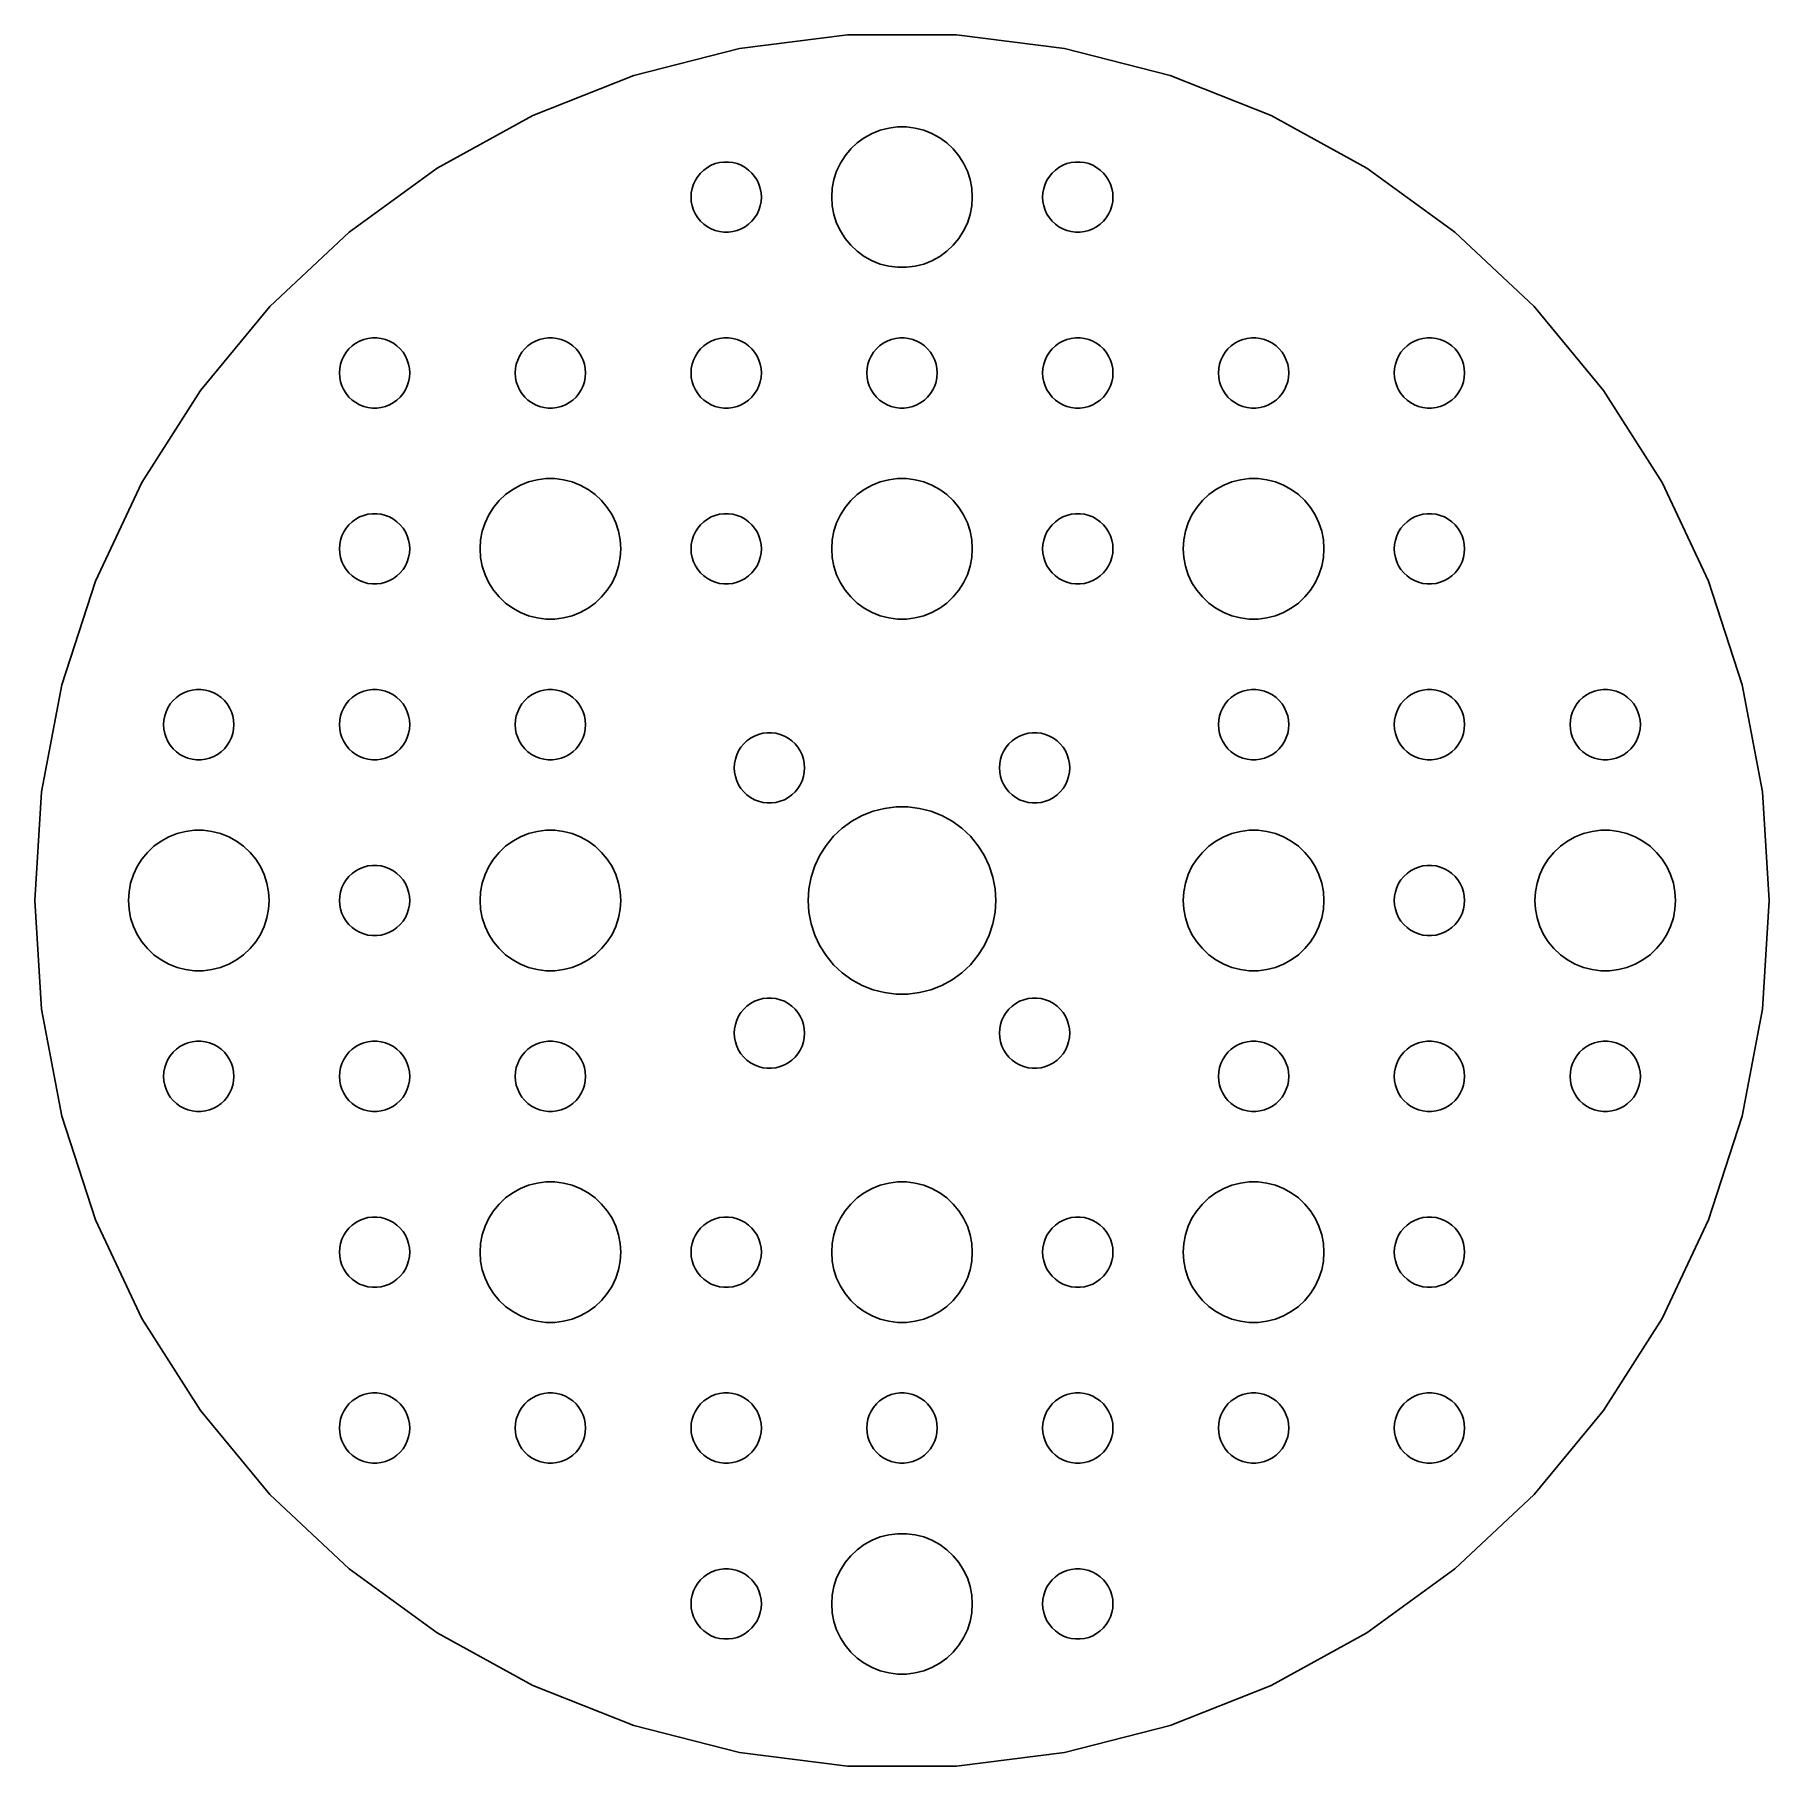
# Model space of a CAD drawing. Header units: metres. Extents: x -37 to 37, y -36.9 to 36.9.
import ezdxf

# ---------------------------------------------------------------- set-up
doc = ezdxf.new("R2010")
doc.units = ezdxf.units.M

msp = doc.modelspace()

# ---------------------------------------------------------------- linework, layer by layer
for p, q in [((-6.93311, 36.3446), (-11.4336, 35.1891)), ((-2.32324, 36.927), (-6.93311, 36.3446)), ((2.32324, 36.927), (-2.32324, 36.927)), ((6.93311, 36.3446), (2.32324, 36.927)), ((11.4336, 35.1891), (6.93311, 36.3446)), ((-11.4336, 35.1891), (-15.7538, 33.4786)), ((15.7538, 33.4786), (11.4336, 35.1891)), ((-15.7538, 33.4786), (-19.8256, 31.2401)), ((19.8256, 31.2401), (15.7538, 33.4786)), ((-1.60747, 32.533), (-1.27733, 32.7145)), ((-1.27733, 32.7145), (-0.927048, 32.8532)), ((-0.927048, 32.8532), (-0.562134, 32.9469)), ((-0.562134, 32.9469), (-0.18837, 32.9941)), ((-0.18837, 32.9941), (0.18837, 32.9941)), ((0.18837, 32.9941), (0.562134, 32.9469)), ((0.562134, 32.9469), (0.927048, 32.8532)), ((0.927048, 32.8532), (1.27733, 32.7145)), ((1.27733, 32.7145), (1.60747, 32.533)), ((-2.42705, 31.7634), (-2.1869, 32.0536)), ((-2.1869, 32.0536), (-1.91226, 32.3115)), ((-1.91226, 32.3115), (-1.60747, 32.533)), ((1.60747, 32.533), (1.91226, 32.3115)), ((1.91226, 32.3115), (2.1869, 32.0536)), ((2.1869, 32.0536), (2.42705, 31.7634)), ((-19.8256, 31.2401), (-23.5847, 28.509)), ((-8.59344, 31.0268), (-8.45613, 31.1558)), ((-8.45613, 31.1558), (-8.30373, 31.2665)), ((-8.30373, 31.2665), (-8.13866, 31.3572)), ((-8.13866, 31.3572), (-7.96352, 31.4266)), ((-7.96352, 31.4266), (-7.78107, 31.4734)), ((-7.78107, 31.4734), (-7.59418, 31.497)), ((-7.59418, 31.497), (-7.40581, 31.497)), ((-7.40581, 31.497), (-7.21892, 31.4734)), ((-7.21892, 31.4734), (-7.03647, 31.4266)), ((-7.03647, 31.4266), (-6.86133, 31.3572)), ((-6.86133, 31.3572), (-6.69626, 31.2665)), ((-6.69626, 31.2665), (-6.54385, 31.1558)), ((-6.54385, 31.1558), (-6.40654, 31.0268)), ((-2.90575, 30.7461), (-2.78932, 31.1044)), ((-2.78932, 31.1044), (-2.62891, 31.4453)), ((-2.62891, 31.4453), (-2.42705, 31.7634)), ((2.42705, 31.7634), (2.62891, 31.4453)), ((2.62891, 31.4453), (2.78932, 31.1044)), ((2.78932, 31.1044), (2.90575, 30.7461)), ((6.40654, 31.0268), (6.54385, 31.1558)), ((6.54385, 31.1558), (6.69626, 31.2665)), ((6.69626, 31.2665), (6.86133, 31.3572)), ((6.86133, 31.3572), (7.03647, 31.4266)), ((7.03647, 31.4266), (7.21892, 31.4734)), ((7.21892, 31.4734), (7.40581, 31.497)), ((7.40581, 31.497), (7.59418, 31.497)), ((7.59418, 31.497), (7.78107, 31.4734)), ((7.78107, 31.4734), (7.96352, 31.4266)), ((7.96352, 31.4266), (8.13866, 31.3572)), ((8.13866, 31.3572), (8.30373, 31.2665)), ((8.30373, 31.2665), (8.45613, 31.1558)), ((8.45613, 31.1558), (8.59344, 31.0268)), ((23.5847, 28.509), (19.8256, 31.2401)), ((-8.98816, 30.188), (-8.95287, 30.373)), ((-8.95287, 30.373), (-8.89465, 30.5522)), ((-8.89465, 30.5522), (-8.81445, 30.7226)), ((-8.81445, 30.7226), (-8.71352, 30.8817)), ((-8.71352, 30.8817), (-8.59344, 31.0268)), ((-6.40654, 31.0268), (-6.28647, 30.8817)), ((-6.28647, 30.8817), (-6.18553, 30.7226)), ((-6.18553, 30.7226), (-6.10533, 30.5522)), ((-6.10533, 30.5522), (-6.04712, 30.373)), ((-6.04712, 30.373), (-6.01183, 30.188)), ((-3, 30), (-2.97633, 30.376)), ((-2.97633, 30.376), (-2.90575, 30.7461)), ((2.90575, 30.7461), (2.97633, 30.376)), ((2.97633, 30.376), (3, 30)), ((6.01183, 30.188), (6.04712, 30.373)), ((6.04712, 30.373), (6.10533, 30.5522)), ((6.10533, 30.5522), (6.18553, 30.7226)), ((6.18553, 30.7226), (6.28647, 30.8817)), ((6.28647, 30.8817), (6.40654, 31.0268)), ((8.59344, 31.0268), (8.71352, 30.8817)), ((8.71352, 30.8817), (8.81445, 30.7226)), ((8.81445, 30.7226), (8.89465, 30.5522)), ((8.89465, 30.5522), (8.95287, 30.373)), ((8.95287, 30.373), (8.98816, 30.188)), ((-9, 30), (-8.98816, 30.188)), ((-8.98816, 29.812), (-9, 30)), ((-8.95287, 29.627), (-8.98816, 29.812)), ((-8.89465, 29.4478), (-8.95287, 29.627)), ((-6.04712, 29.627), (-6.10533, 29.4478)), ((-6.01183, 29.812), (-6.04712, 29.627)), ((-6.01183, 30.188), (-6, 30)), ((-6, 30), (-6.01183, 29.812)), ((-2.97633, 29.624), (-3, 30)), ((-2.90575, 29.2539), (-2.97633, 29.624)), ((2.97633, 29.624), (2.90575, 29.2539)), ((3, 30), (2.97633, 29.624)), ((6, 30), (6.01183, 30.188)), ((6.01183, 29.812), (6, 30)), ((6.04712, 29.627), (6.01183, 29.812)), ((6.10533, 29.4478), (6.04712, 29.627)), ((8.95287, 29.627), (8.89465, 29.4478)), ((8.98816, 29.812), (8.95287, 29.627)), ((8.98816, 30.188), (9, 30)), ((9, 30), (8.98816, 29.812)), ((-8.81445, 29.2774), (-8.89465, 29.4478)), ((-8.71352, 29.1183), (-8.81445, 29.2774)), ((-8.59344, 28.9732), (-8.71352, 29.1183)), ((-8.45613, 28.8442), (-8.59344, 28.9732)), ((-6.40654, 28.9732), (-6.54385, 28.8442)), ((-6.28647, 29.1183), (-6.40654, 28.9732)), ((-6.18553, 29.2774), (-6.28647, 29.1183)), ((-6.10533, 29.4478), (-6.18553, 29.2774)), ((-2.78932, 28.8956), (-2.90575, 29.2539)), ((-2.62891, 28.5547), (-2.78932, 28.8956)), ((2.78932, 28.8956), (2.62891, 28.5547)), ((2.90575, 29.2539), (2.78932, 28.8956)), ((6.18553, 29.2774), (6.10533, 29.4478)), ((6.28647, 29.1183), (6.18553, 29.2774)), ((6.40654, 28.9732), (6.28647, 29.1183)), ((6.54385, 28.8442), (6.40654, 28.9732)), ((8.59344, 28.9732), (8.45613, 28.8442)), ((8.71352, 29.1183), (8.59344, 28.9732)), ((8.81445, 29.2774), (8.71352, 29.1183)), ((8.89465, 29.4478), (8.81445, 29.2774)), ((-23.5847, 28.509), (-26.9718, 25.3282)), ((-8.30373, 28.7335), (-8.45613, 28.8442)), ((-8.13866, 28.6427), (-8.30373, 28.7335)), ((-7.96352, 28.5734), (-8.13866, 28.6427)), ((-7.78107, 28.5266), (-7.96352, 28.5734)), ((-7.59418, 28.503), (-7.78107, 28.5266)), ((-7.40581, 28.503), (-7.59418, 28.503)), ((-7.21892, 28.5266), (-7.40581, 28.503)), ((-7.03647, 28.5734), (-7.21892, 28.5266)), ((-6.86133, 28.6427), (-7.03647, 28.5734)), ((-6.69626, 28.7335), (-6.86133, 28.6427)), ((-6.54385, 28.8442), (-6.69626, 28.7335)), ((-2.42705, 28.2366), (-2.62891, 28.5547)), ((-2.1869, 27.9464), (-2.42705, 28.2366)), ((2.42705, 28.2366), (2.1869, 27.9464)), ((2.62891, 28.5547), (2.42705, 28.2366)), ((6.69626, 28.7335), (6.54385, 28.8442)), ((6.86133, 28.6427), (6.69626, 28.7335)), ((7.03647, 28.5734), (6.86133, 28.6427)), ((7.21892, 28.5266), (7.03647, 28.5734)), ((7.40581, 28.503), (7.21892, 28.5266)), ((7.59418, 28.503), (7.40581, 28.503)), ((7.78107, 28.5266), (7.59418, 28.503)), ((7.96352, 28.5734), (7.78107, 28.5266)), ((8.13866, 28.6427), (7.96352, 28.5734)), ((8.30373, 28.7335), (8.13866, 28.6427)), ((8.45613, 28.8442), (8.30373, 28.7335)), ((26.9718, 25.3282), (23.5847, 28.509)), ((-1.91226, 27.6884), (-2.1869, 27.9464)), ((-1.60747, 27.467), (-1.91226, 27.6884)), ((-1.27733, 27.2855), (-1.60747, 27.467)), ((1.60747, 27.467), (1.27733, 27.2855)), ((1.91226, 27.6884), (1.60747, 27.467)), ((2.1869, 27.9464), (1.91226, 27.6884)), ((-0.927048, 27.1468), (-1.27733, 27.2855)), ((-0.562134, 27.0531), (-0.927048, 27.1468)), ((-0.18837, 27.0059), (-0.562134, 27.0531)), ((0.18837, 27.0059), (-0.18837, 27.0059)), ((0.562134, 27.0531), (0.18837, 27.0059)), ((0.927048, 27.1468), (0.562134, 27.0531)), ((1.27733, 27.2855), (0.927048, 27.1468)), ((-26.9718, 25.3282), (-29.9336, 21.748)), ((29.9336, 21.748), (26.9718, 25.3282)), ((-23.4561, 23.6558), (-23.3037, 23.7665)), ((-23.3037, 23.7665), (-23.1387, 23.8572)), ((-23.1387, 23.8572), (-22.9635, 23.9266)), ((-22.9635, 23.9266), (-22.7811, 23.9734)), ((-22.7811, 23.9734), (-22.5942, 23.997)), ((-22.5942, 23.997), (-22.4058, 23.997)), ((-22.4058, 23.997), (-22.2189, 23.9734)), ((-22.2189, 23.9734), (-22.0365, 23.9266)), ((-22.0365, 23.9266), (-21.8613, 23.8572)), ((-21.8613, 23.8572), (-21.6963, 23.7665)), ((-21.6963, 23.7665), (-21.5439, 23.6558)), ((-15.9561, 23.6558), (-15.8037, 23.7665)), ((-15.8037, 23.7665), (-15.6387, 23.8572)), ((-15.6387, 23.8572), (-15.4635, 23.9266)), ((-15.4635, 23.9266), (-15.2811, 23.9734)), ((-15.2811, 23.9734), (-15.0942, 23.997)), ((-15.0942, 23.997), (-14.9058, 23.997)), ((-14.9058, 23.997), (-14.7189, 23.9734)), ((-14.7189, 23.9734), (-14.5365, 23.9266)), ((-14.5365, 23.9266), (-14.3613, 23.8572)), ((-14.3613, 23.8572), (-14.1963, 23.7665)), ((-14.1963, 23.7665), (-14.0439, 23.6558)), ((-8.45613, 23.6558), (-8.30373, 23.7665)), ((-8.30373, 23.7665), (-8.13866, 23.8572)), ((-8.13866, 23.8572), (-7.96352, 23.9266)), ((-7.96352, 23.9266), (-7.78107, 23.9734)), ((-7.78107, 23.9734), (-7.59418, 23.997)), ((-7.59418, 23.997), (-7.40581, 23.997)), ((-7.40581, 23.997), (-7.21892, 23.9734)), ((-7.21892, 23.9734), (-7.03647, 23.9266)), ((-7.03647, 23.9266), (-6.86133, 23.8572)), ((-6.86133, 23.8572), (-6.69626, 23.7665)), ((-6.69626, 23.7665), (-6.54385, 23.6558)), ((-0.956131, 23.6558), (-0.803726, 23.7665)), ((-0.803726, 23.7665), (-0.638657, 23.8572)), ((-0.638657, 23.8572), (-0.463516, 23.9266)), ((-0.463516, 23.9266), (-0.281067, 23.9734)), ((-0.281067, 23.9734), (-0.094177, 23.997)), ((-0.094177, 23.997), (0.094177, 23.997)), ((0.094177, 23.997), (0.281067, 23.9734)), ((0.281067, 23.9734), (0.463516, 23.9266)), ((0.463516, 23.9266), (0.638657, 23.8572)), ((0.638657, 23.8572), (0.803726, 23.7665)), ((0.803726, 23.7665), (0.956131, 23.6558)), ((6.54385, 23.6558), (6.69626, 23.7665)), ((6.69626, 23.7665), (6.86133, 23.8572)), ((6.86133, 23.8572), (7.03647, 23.9266)), ((7.03647, 23.9266), (7.21892, 23.9734)), ((7.21892, 23.9734), (7.40581, 23.997)), ((7.40581, 23.997), (7.59418, 23.997)), ((7.59418, 23.997), (7.78107, 23.9734)), ((7.78107, 23.9734), (7.96352, 23.9266)), ((7.96352, 23.9266), (8.13866, 23.8572)), ((8.13866, 23.8572), (8.30373, 23.7665)), ((8.30373, 23.7665), (8.45613, 23.6558)), ((14.0439, 23.6558), (14.1963, 23.7665)), ((14.1963, 23.7665), (14.3613, 23.8572)), ((14.3613, 23.8572), (14.5365, 23.9266)), ((14.5365, 23.9266), (14.7189, 23.9734)), ((14.7189, 23.9734), (14.9058, 23.997)), ((14.9058, 23.997), (15.0942, 23.997)), ((15.0942, 23.997), (15.2811, 23.9734)), ((15.2811, 23.9734), (15.4635, 23.9266)), ((15.4635, 23.9266), (15.6387, 23.8572)), ((15.6387, 23.8572), (15.8037, 23.7665)), ((15.8037, 23.7665), (15.9561, 23.6558)), ((21.5439, 23.6558), (21.6963, 23.7665)), ((21.6963, 23.7665), (21.8613, 23.8572)), ((21.8613, 23.8572), (22.0365, 23.9266)), ((22.0365, 23.9266), (22.2189, 23.9734)), ((22.2189, 23.9734), (22.4058, 23.997)), ((22.4058, 23.997), (22.5942, 23.997)), ((22.5942, 23.997), (22.7811, 23.9734)), ((22.7811, 23.9734), (22.9635, 23.9266)), ((22.9635, 23.9266), (23.1387, 23.8572)), ((23.1387, 23.8572), (23.3037, 23.7665)), ((23.3037, 23.7665), (23.4561, 23.6558)), ((-23.9529, 22.873), (-23.8947, 23.0522)), ((-23.8947, 23.0522), (-23.8145, 23.2226)), ((-23.8145, 23.2226), (-23.7135, 23.3817)), ((-23.7135, 23.3817), (-23.5934, 23.5268)), ((-23.5934, 23.5268), (-23.4561, 23.6558)), ((-21.5439, 23.6558), (-21.4065, 23.5268)), ((-21.4065, 23.5268), (-21.2865, 23.3817)), ((-21.2865, 23.3817), (-21.1855, 23.2226)), ((-21.1855, 23.2226), (-21.1053, 23.0522)), ((-21.1053, 23.0522), (-21.0471, 22.873)), ((-16.4529, 22.873), (-16.3947, 23.0522)), ((-16.3947, 23.0522), (-16.3145, 23.2226)), ((-16.3145, 23.2226), (-16.2135, 23.3817)), ((-16.2135, 23.3817), (-16.0934, 23.5268)), ((-16.0934, 23.5268), (-15.9561, 23.6558)), ((-14.0439, 23.6558), (-13.9065, 23.5268)), ((-13.9065, 23.5268), (-13.7865, 23.3817)), ((-13.7865, 23.3817), (-13.6855, 23.2226)), ((-13.6855, 23.2226), (-13.6053, 23.0522)), ((-13.6053, 23.0522), (-13.5471, 22.873)), ((-8.95287, 22.873), (-8.89465, 23.0522)), ((-8.89465, 23.0522), (-8.81445, 23.2226)), ((-8.81445, 23.2226), (-8.71352, 23.3817)), ((-8.71352, 23.3817), (-8.59344, 23.5268)), ((-8.59344, 23.5268), (-8.45613, 23.6558)), ((-6.54385, 23.6558), (-6.40654, 23.5268)), ((-6.40654, 23.5268), (-6.28647, 23.3817)), ((-6.28647, 23.3817), (-6.18553, 23.2226)), ((-6.18553, 23.2226), (-6.10533, 23.0522)), ((-6.10533, 23.0522), (-6.04712, 22.873)), ((-1.45287, 22.873), (-1.39465, 23.0522)), ((-1.39465, 23.0522), (-1.31445, 23.2226)), ((-1.31445, 23.2226), (-1.21352, 23.3817)), ((-1.21352, 23.3817), (-1.09344, 23.5268)), ((-1.09344, 23.5268), (-0.956131, 23.6558)), ((0.956131, 23.6558), (1.09344, 23.5268)), ((1.09344, 23.5268), (1.21352, 23.3817)), ((1.21352, 23.3817), (1.31445, 23.2226)), ((1.31445, 23.2226), (1.39465, 23.0522)), ((1.39465, 23.0522), (1.45287, 22.873)), ((6.04712, 22.873), (6.10533, 23.0522)), ((6.10533, 23.0522), (6.18553, 23.2226)), ((6.18553, 23.2226), (6.28647, 23.3817)), ((6.28647, 23.3817), (6.40654, 23.5268)), ((6.40654, 23.5268), (6.54385, 23.6558)), ((8.45613, 23.6558), (8.59344, 23.5268)), ((8.59344, 23.5268), (8.71352, 23.3817)), ((8.71352, 23.3817), (8.81445, 23.2226)), ((8.81445, 23.2226), (8.89465, 23.0522)), ((8.89465, 23.0522), (8.95287, 22.873)), ((13.5471, 22.873), (13.6053, 23.0522)), ((13.6053, 23.0522), (13.6855, 23.2226)), ((13.6855, 23.2226), (13.7865, 23.3817)), ((13.7865, 23.3817), (13.9065, 23.5268)), ((13.9065, 23.5268), (14.0439, 23.6558)), ((15.9561, 23.6558), (16.0934, 23.5268)), ((16.0934, 23.5268), (16.2135, 23.3817)), ((16.2135, 23.3817), (16.3145, 23.2226)), ((16.3145, 23.2226), (16.3947, 23.0522)), ((16.3947, 23.0522), (16.4529, 22.873)), ((21.0471, 22.873), (21.1053, 23.0522)), ((21.1053, 23.0522), (21.1855, 23.2226)), ((21.1855, 23.2226), (21.2865, 23.3817)), ((21.2865, 23.3817), (21.4065, 23.5268)), ((21.4065, 23.5268), (21.5439, 23.6558)), ((23.4561, 23.6558), (23.5934, 23.5268)), ((23.5934, 23.5268), (23.7135, 23.3817)), ((23.7135, 23.3817), (23.8145, 23.2226)), ((23.8145, 23.2226), (23.8947, 23.0522)), ((23.8947, 23.0522), (23.9529, 22.873)), ((-24, 22.5), (-23.9882, 22.688)), ((-23.9882, 22.312), (-24, 22.5)), ((-23.9882, 22.688), (-23.9529, 22.873)), ((-23.9529, 22.127), (-23.9882, 22.312)), ((-21.0471, 22.873), (-21.0118, 22.688)), ((-21.0118, 22.312), (-21.0471, 22.127)), ((-21.0118, 22.688), (-21, 22.5)), ((-21, 22.5), (-21.0118, 22.312)), ((-16.5, 22.5), (-16.4882, 22.688)), ((-16.4882, 22.312), (-16.5, 22.5)), ((-16.4882, 22.688), (-16.4529, 22.873)), ((-16.4529, 22.127), (-16.4882, 22.312)), ((-13.5471, 22.873), (-13.5118, 22.688)), ((-13.5118, 22.312), (-13.5471, 22.127)), ((-13.5118, 22.688), (-13.5, 22.5)), ((-13.5, 22.5), (-13.5118, 22.312)), ((-9, 22.5), (-8.98816, 22.688)), ((-8.98816, 22.312), (-9, 22.5)), ((-8.98816, 22.688), (-8.95287, 22.873)), ((-8.95287, 22.127), (-8.98816, 22.312)), ((-6.04712, 22.873), (-6.01183, 22.688)), ((-6.01183, 22.312), (-6.04712, 22.127)), ((-6.01183, 22.688), (-6, 22.5)), ((-6, 22.5), (-6.01183, 22.312)), ((-1.5, 22.5), (-1.48816, 22.688)), ((-1.48816, 22.312), (-1.5, 22.5)), ((-1.48816, 22.688), (-1.45287, 22.873)), ((-1.45287, 22.127), (-1.48816, 22.312)), ((1.45287, 22.873), (1.48816, 22.688)), ((1.48816, 22.312), (1.45287, 22.127)), ((1.48816, 22.688), (1.5, 22.5)), ((1.5, 22.5), (1.48816, 22.312)), ((6, 22.5), (6.01183, 22.688)), ((6.01183, 22.312), (6, 22.5)), ((6.01183, 22.688), (6.04712, 22.873)), ((6.04712, 22.127), (6.01183, 22.312)), ((8.95287, 22.873), (8.98816, 22.688)), ((8.98816, 22.312), (8.95287, 22.127)), ((8.98816, 22.688), (9, 22.5)), ((9, 22.5), (8.98816, 22.312)), ((13.5, 22.5), (13.5118, 22.688)), ((13.5118, 22.312), (13.5, 22.5)), ((13.5118, 22.688), (13.5471, 22.873)), ((13.5471, 22.127), (13.5118, 22.312)), ((16.4529, 22.873), (16.4882, 22.688)), ((16.4882, 22.312), (16.4529, 22.127)), ((16.4882, 22.688), (16.5, 22.5)), ((16.5, 22.5), (16.4882, 22.312)), ((21, 22.5), (21.0118, 22.688)), ((21.0118, 22.312), (21, 22.5)), ((21.0118, 22.688), (21.0471, 22.873)), ((21.0471, 22.127), (21.0118, 22.312)), ((23.9529, 22.873), (23.9882, 22.688)), ((23.9882, 22.312), (23.9529, 22.127)), ((23.9882, 22.688), (24, 22.5)), ((24, 22.5), (23.9882, 22.312)), ((-29.9336, 21.748), (-32.4233, 17.8249)), ((-23.8947, 21.9478), (-23.9529, 22.127)), ((-23.8145, 21.7774), (-23.8947, 21.9478)), ((-23.7135, 21.6183), (-23.8145, 21.7774)), ((-23.5934, 21.4732), (-23.7135, 21.6183)), ((-23.4561, 21.3442), (-23.5934, 21.4732)), ((-21.4065, 21.4732), (-21.5439, 21.3442)), ((-21.2865, 21.6183), (-21.4065, 21.4732)), ((-21.1855, 21.7774), (-21.2865, 21.6183)), ((-21.1053, 21.9478), (-21.1855, 21.7774)), ((-21.0471, 22.127), (-21.1053, 21.9478)), ((-16.3947, 21.9478), (-16.4529, 22.127)), ((-16.3145, 21.7774), (-16.3947, 21.9478)), ((-16.2135, 21.6183), (-16.3145, 21.7774)), ((-16.0934, 21.4732), (-16.2135, 21.6183)), ((-15.9561, 21.3442), (-16.0934, 21.4732)), ((-13.9065, 21.4732), (-14.0439, 21.3442)), ((-13.7865, 21.6183), (-13.9065, 21.4732)), ((-13.6855, 21.7774), (-13.7865, 21.6183)), ((-13.6053, 21.9478), (-13.6855, 21.7774)), ((-13.5471, 22.127), (-13.6053, 21.9478)), ((-8.89465, 21.9478), (-8.95287, 22.127)), ((-8.81445, 21.7774), (-8.89465, 21.9478)), ((-8.71352, 21.6183), (-8.81445, 21.7774)), ((-8.59344, 21.4732), (-8.71352, 21.6183)), ((-8.45613, 21.3442), (-8.59344, 21.4732)), ((-6.40654, 21.4732), (-6.54385, 21.3442)), ((-6.28647, 21.6183), (-6.40654, 21.4732)), ((-6.18553, 21.7774), (-6.28647, 21.6183)), ((-6.10533, 21.9478), (-6.18553, 21.7774)), ((-6.04712, 22.127), (-6.10533, 21.9478)), ((-1.39465, 21.9478), (-1.45287, 22.127)), ((-1.31445, 21.7774), (-1.39465, 21.9478)), ((-1.21352, 21.6183), (-1.31445, 21.7774)), ((-1.09344, 21.4732), (-1.21352, 21.6183)), ((-0.956131, 21.3442), (-1.09344, 21.4732)), ((1.09344, 21.4732), (0.956131, 21.3442)), ((1.21352, 21.6183), (1.09344, 21.4732)), ((1.31445, 21.7774), (1.21352, 21.6183)), ((1.39465, 21.9478), (1.31445, 21.7774)), ((1.45287, 22.127), (1.39465, 21.9478)), ((6.10533, 21.9478), (6.04712, 22.127)), ((6.18553, 21.7774), (6.10533, 21.9478)), ((6.28647, 21.6183), (6.18553, 21.7774)), ((6.40654, 21.4732), (6.28647, 21.6183)), ((6.54385, 21.3442), (6.40654, 21.4732)), ((8.59344, 21.4732), (8.45613, 21.3442)), ((8.71352, 21.6183), (8.59344, 21.4732)), ((8.81445, 21.7774), (8.71352, 21.6183)), ((8.89465, 21.9478), (8.81445, 21.7774)), ((8.95287, 22.127), (8.89465, 21.9478)), ((13.6053, 21.9478), (13.5471, 22.127)), ((13.6855, 21.7774), (13.6053, 21.9478)), ((13.7865, 21.6183), (13.6855, 21.7774)), ((13.9065, 21.4732), (13.7865, 21.6183)), ((14.0439, 21.3442), (13.9065, 21.4732)), ((16.0934, 21.4732), (15.9561, 21.3442)), ((16.2135, 21.6183), (16.0934, 21.4732)), ((16.3145, 21.7774), (16.2135, 21.6183)), ((16.3947, 21.9478), (16.3145, 21.7774)), ((16.4529, 22.127), (16.3947, 21.9478)), ((21.1053, 21.9478), (21.0471, 22.127)), ((21.1855, 21.7774), (21.1053, 21.9478)), ((21.2865, 21.6183), (21.1855, 21.7774)), ((21.4065, 21.4732), (21.2865, 21.6183)), ((21.5439, 21.3442), (21.4065, 21.4732)), ((23.5934, 21.4732), (23.4561, 21.3442)), ((23.7135, 21.6183), (23.5934, 21.4732)), ((23.8145, 21.7774), (23.7135, 21.6183)), ((23.8947, 21.9478), (23.8145, 21.7774)), ((23.9529, 22.127), (23.8947, 21.9478)), ((32.4233, 17.8249), (29.9336, 21.748)), ((-23.3037, 21.2335), (-23.4561, 21.3442)), ((-23.1387, 21.1427), (-23.3037, 21.2335)), ((-22.9635, 21.0734), (-23.1387, 21.1427)), ((-22.7811, 21.0266), (-22.9635, 21.0734)), ((-22.5942, 21.003), (-22.7811, 21.0266)), ((-22.4058, 21.003), (-22.5942, 21.003)), ((-22.2189, 21.0266), (-22.4058, 21.003)), ((-22.0365, 21.0734), (-22.2189, 21.0266)), ((-21.8613, 21.1427), (-22.0365, 21.0734)), ((-21.6963, 21.2335), (-21.8613, 21.1427)), ((-21.5439, 21.3442), (-21.6963, 21.2335)), ((-15.8037, 21.2335), (-15.9561, 21.3442)), ((-15.6387, 21.1427), (-15.8037, 21.2335)), ((-15.4635, 21.0734), (-15.6387, 21.1427)), ((-15.2811, 21.0266), (-15.4635, 21.0734)), ((-15.0942, 21.003), (-15.2811, 21.0266)), ((-14.9058, 21.003), (-15.0942, 21.003)), ((-14.7189, 21.0266), (-14.9058, 21.003)), ((-14.5365, 21.0734), (-14.7189, 21.0266)), ((-14.3613, 21.1427), (-14.5365, 21.0734)), ((-14.1963, 21.2335), (-14.3613, 21.1427)), ((-14.0439, 21.3442), (-14.1963, 21.2335)), ((-8.30373, 21.2335), (-8.45613, 21.3442)), ((-8.13866, 21.1427), (-8.30373, 21.2335)), ((-7.96352, 21.0734), (-8.13866, 21.1427)), ((-7.78107, 21.0266), (-7.96352, 21.0734)), ((-7.59418, 21.003), (-7.78107, 21.0266)), ((-7.40581, 21.003), (-7.59418, 21.003)), ((-7.21892, 21.0266), (-7.40581, 21.003)), ((-7.03647, 21.0734), (-7.21892, 21.0266)), ((-6.86133, 21.1427), (-7.03647, 21.0734)), ((-6.69626, 21.2335), (-6.86133, 21.1427)), ((-6.54385, 21.3442), (-6.69626, 21.2335)), ((-0.803726, 21.2335), (-0.956131, 21.3442)), ((-0.638657, 21.1427), (-0.803726, 21.2335)), ((-0.463516, 21.0734), (-0.638657, 21.1427)), ((-0.281067, 21.0266), (-0.463516, 21.0734)), ((-0.094177, 21.003), (-0.281067, 21.0266)), ((0.094177, 21.003), (-0.094177, 21.003)), ((0.281067, 21.0266), (0.094177, 21.003)), ((0.463516, 21.0734), (0.281067, 21.0266)), ((0.638657, 21.1427), (0.463516, 21.0734)), ((0.803726, 21.2335), (0.638657, 21.1427)), ((0.956131, 21.3442), (0.803726, 21.2335)), ((6.69626, 21.2335), (6.54385, 21.3442)), ((6.86133, 21.1427), (6.69626, 21.2335)), ((7.03647, 21.0734), (6.86133, 21.1427)), ((7.21892, 21.0266), (7.03647, 21.0734)), ((7.40581, 21.003), (7.21892, 21.0266)), ((7.59418, 21.003), (7.40581, 21.003)), ((7.78107, 21.0266), (7.59418, 21.003)), ((7.96352, 21.0734), (7.78107, 21.0266)), ((8.13866, 21.1427), (7.96352, 21.0734)), ((8.30373, 21.2335), (8.13866, 21.1427)), ((8.45613, 21.3442), (8.30373, 21.2335)), ((14.1963, 21.2335), (14.0439, 21.3442)), ((14.3613, 21.1427), (14.1963, 21.2335)), ((14.5365, 21.0734), (14.3613, 21.1427)), ((14.7189, 21.0266), (14.5365, 21.0734)), ((14.9058, 21.003), (14.7189, 21.0266)), ((15.0942, 21.003), (14.9058, 21.003)), ((15.2811, 21.0266), (15.0942, 21.003)), ((15.4635, 21.0734), (15.2811, 21.0266)), ((15.6387, 21.1427), (15.4635, 21.0734)), ((15.8037, 21.2335), (15.6387, 21.1427)), ((15.9561, 21.3442), (15.8037, 21.2335)), ((21.6963, 21.2335), (21.5439, 21.3442)), ((21.8613, 21.1427), (21.6963, 21.2335)), ((22.0365, 21.0734), (21.8613, 21.1427)), ((22.2189, 21.0266), (22.0365, 21.0734)), ((22.4058, 21.003), (22.2189, 21.0266)), ((22.5942, 21.003), (22.4058, 21.003)), ((22.7811, 21.0266), (22.5942, 21.003)), ((22.9635, 21.0734), (22.7811, 21.0266)), ((23.1387, 21.1427), (22.9635, 21.0734)), ((23.3037, 21.2335), (23.1387, 21.1427)), ((23.4561, 21.3442), (23.3037, 21.2335)), ((-32.4233, 17.8249), (-34.4017, 13.6206)), ((-16.2773, 17.7145), (-15.927, 17.8532)), ((-15.927, 17.8532), (-15.5621, 17.9469)), ((-15.5621, 17.9469), (-15.1884, 17.9941)), ((-15.1884, 17.9941), (-14.8116, 17.9941)), ((-14.8116, 17.9941), (-14.4379, 17.9469)), ((-14.4379, 17.9469), (-14.0729, 17.8532)), ((-14.0729, 17.8532), (-13.7227, 17.7145)), ((-1.27733, 17.7145), (-0.927048, 17.8532)), ((-0.927048, 17.8532), (-0.562134, 17.9469)), ((-0.562134, 17.9469), (-0.18837, 17.9941)), ((-0.18837, 17.9941), (0.18837, 17.9941)), ((0.18837, 17.9941), (0.562134, 17.9469)), ((0.562134, 17.9469), (0.927048, 17.8532)), ((0.927048, 17.8532), (1.27733, 17.7145)), ((13.7227, 17.7145), (14.0729, 17.8532)), ((14.0729, 17.8532), (14.4379, 17.9469)), ((14.4379, 17.9469), (14.8116, 17.9941)), ((14.8116, 17.9941), (15.1884, 17.9941)), ((15.1884, 17.9941), (15.5621, 17.9469)), ((15.5621, 17.9469), (15.927, 17.8532)), ((15.927, 17.8532), (16.2773, 17.7145)), ((34.4017, 13.6206), (32.4233, 17.8249)), ((-17.427, 16.7634), (-17.1869, 17.0536)), ((-17.1869, 17.0536), (-16.9123, 17.3115)), ((-16.9123, 17.3115), (-16.6075, 17.533)), ((-16.6075, 17.533), (-16.2773, 17.7145)), ((-13.7227, 17.7145), (-13.3925, 17.533)), ((-13.3925, 17.533), (-13.0877, 17.3115)), ((-13.0877, 17.3115), (-12.8131, 17.0536)), ((-12.8131, 17.0536), (-12.5729, 16.7634)), ((-2.42705, 16.7634), (-2.1869, 17.0536)), ((-2.1869, 17.0536), (-1.91226, 17.3115)), ((-1.91226, 17.3115), (-1.60747, 17.533)), ((-1.60747, 17.533), (-1.27733, 17.7145)), ((1.27733, 17.7145), (1.60747, 17.533)), ((1.60747, 17.533), (1.91226, 17.3115)), ((1.91226, 17.3115), (2.1869, 17.0536)), ((2.1869, 17.0536), (2.42705, 16.7634)), ((12.5729, 16.7634), (12.8131, 17.0536)), ((12.8131, 17.0536), (13.0877, 17.3115)), ((13.0877, 17.3115), (13.3925, 17.533)), ((13.3925, 17.533), (13.7227, 17.7145)), ((16.2773, 17.7145), (16.6075, 17.533)), ((16.6075, 17.533), (16.9123, 17.3115)), ((16.9123, 17.3115), (17.1869, 17.0536)), ((17.1869, 17.0536), (17.427, 16.7634)), ((-23.3037, 16.2665), (-23.1387, 16.3572)), ((-23.1387, 16.3572), (-22.9635, 16.4266)), ((-22.9635, 16.4266), (-22.7811, 16.4734)), ((-22.7811, 16.4734), (-22.5942, 16.497)), ((-22.5942, 16.497), (-22.4058, 16.497)), ((-22.4058, 16.497), (-22.2189, 16.4734)), ((-22.2189, 16.4734), (-22.0365, 16.4266)), ((-22.0365, 16.4266), (-21.8613, 16.3572)), ((-21.8613, 16.3572), (-21.6963, 16.2665)), ((-17.7893, 16.1044), (-17.6289, 16.4453)), ((-17.6289, 16.4453), (-17.427, 16.7634)), ((-12.5729, 16.7634), (-12.3711, 16.4453)), ((-12.3711, 16.4453), (-12.2107, 16.1044)), ((-8.30373, 16.2665), (-8.13866, 16.3572)), ((-8.13866, 16.3572), (-7.96352, 16.4266)), ((-7.96352, 16.4266), (-7.78107, 16.4734)), ((-7.78107, 16.4734), (-7.59418, 16.497)), ((-7.59418, 16.497), (-7.40581, 16.497)), ((-7.40581, 16.497), (-7.21892, 16.4734)), ((-7.21892, 16.4734), (-7.03647, 16.4266)), ((-7.03647, 16.4266), (-6.86133, 16.3572)), ((-6.86133, 16.3572), (-6.69626, 16.2665)), ((-2.78932, 16.1044), (-2.62891, 16.4453)), ((-2.62891, 16.4453), (-2.42705, 16.7634)), ((2.42705, 16.7634), (2.62891, 16.4453)), ((2.62891, 16.4453), (2.78932, 16.1044)), ((6.69626, 16.2665), (6.86133, 16.3572)), ((6.86133, 16.3572), (7.03647, 16.4266)), ((7.03647, 16.4266), (7.21892, 16.4734)), ((7.21892, 16.4734), (7.40581, 16.497)), ((7.40581, 16.497), (7.59418, 16.497)), ((7.59418, 16.497), (7.78107, 16.4734)), ((7.78107, 16.4734), (7.96352, 16.4266)), ((7.96352, 16.4266), (8.13866, 16.3572)), ((8.13866, 16.3572), (8.30373, 16.2665)), ((12.2107, 16.1044), (12.3711, 16.4453)), ((12.3711, 16.4453), (12.5729, 16.7634)), ((17.427, 16.7634), (17.6289, 16.4453)), ((17.6289, 16.4453), (17.7893, 16.1044)), ((21.6963, 16.2665), (21.8613, 16.3572)), ((21.8613, 16.3572), (22.0365, 16.4266)), ((22.0365, 16.4266), (22.2189, 16.4734)), ((22.2189, 16.4734), (22.4058, 16.497)), ((22.4058, 16.497), (22.5942, 16.497)), ((22.5942, 16.497), (22.7811, 16.4734)), ((22.7811, 16.4734), (22.9635, 16.4266)), ((22.9635, 16.4266), (23.1387, 16.3572)), ((23.1387, 16.3572), (23.3037, 16.2665)), ((-23.9529, 15.373), (-23.8947, 15.5522)), ((-23.8947, 15.5522), (-23.8145, 15.7226)), ((-23.8145, 15.7226), (-23.7135, 15.8817)), ((-23.7135, 15.8817), (-23.5934, 16.0268)), ((-23.5934, 16.0268), (-23.4561, 16.1558)), ((-23.4561, 16.1558), (-23.3037, 16.2665)), ((-21.6963, 16.2665), (-21.5439, 16.1558)), ((-21.5439, 16.1558), (-21.4065, 16.0268)), ((-21.4065, 16.0268), (-21.2865, 15.8817)), ((-21.2865, 15.8817), (-21.1855, 15.7226)), ((-21.1855, 15.7226), (-21.1053, 15.5522)), ((-21.1053, 15.5522), (-21.0471, 15.373)), ((-17.9763, 15.376), (-17.9057, 15.7461)), ((-17.9057, 15.7461), (-17.7893, 16.1044)), ((-12.2107, 16.1044), (-12.0942, 15.7461)), ((-12.0942, 15.7461), (-12.0237, 15.376)), ((-8.95287, 15.373), (-8.89465, 15.5522)), ((-8.89465, 15.5522), (-8.81445, 15.7226)), ((-8.81445, 15.7226), (-8.71352, 15.8817)), ((-8.71352, 15.8817), (-8.59344, 16.0268)), ((-8.59344, 16.0268), (-8.45613, 16.1558)), ((-8.45613, 16.1558), (-8.30373, 16.2665)), ((-6.69626, 16.2665), (-6.54385, 16.1558)), ((-6.54385, 16.1558), (-6.40654, 16.0268)), ((-6.40654, 16.0268), (-6.28647, 15.8817)), ((-6.28647, 15.8817), (-6.18553, 15.7226)), ((-6.18553, 15.7226), (-6.10533, 15.5522)), ((-6.10533, 15.5522), (-6.04712, 15.373)), ((-2.97633, 15.376), (-2.90575, 15.7461)), ((-2.90575, 15.7461), (-2.78932, 16.1044)), ((2.78932, 16.1044), (2.90575, 15.7461)), ((2.90575, 15.7461), (2.97633, 15.376)), ((6.04712, 15.373), (6.10533, 15.5522)), ((6.10533, 15.5522), (6.18553, 15.7226)), ((6.18553, 15.7226), (6.28647, 15.8817)), ((6.28647, 15.8817), (6.40654, 16.0268)), ((6.40654, 16.0268), (6.54385, 16.1558)), ((6.54385, 16.1558), (6.69626, 16.2665)), ((8.30373, 16.2665), (8.45613, 16.1558)), ((8.45613, 16.1558), (8.59344, 16.0268)), ((8.59344, 16.0268), (8.71352, 15.8817)), ((8.71352, 15.8817), (8.81445, 15.7226)), ((8.81445, 15.7226), (8.89465, 15.5522)), ((8.89465, 15.5522), (8.95287, 15.373)), ((12.0237, 15.376), (12.0942, 15.7461)), ((12.0942, 15.7461), (12.2107, 16.1044)), ((17.7893, 16.1044), (17.9057, 15.7461)), ((17.9057, 15.7461), (17.9763, 15.376)), ((21.0471, 15.373), (21.1053, 15.5522)), ((21.1053, 15.5522), (21.1855, 15.7226)), ((21.1855, 15.7226), (21.2865, 15.8817)), ((21.2865, 15.8817), (21.4065, 16.0268)), ((21.4065, 16.0268), (21.5439, 16.1558)), ((21.5439, 16.1558), (21.6963, 16.2665)), ((23.3037, 16.2665), (23.4561, 16.1558)), ((23.4561, 16.1558), (23.5934, 16.0268)), ((23.5934, 16.0268), (23.7135, 15.8817)), ((23.7135, 15.8817), (23.8145, 15.7226)), ((23.8145, 15.7226), (23.8947, 15.5522)), ((23.8947, 15.5522), (23.9529, 15.373)), ((-24, 15), (-23.9882, 15.188)), ((-23.9882, 14.812), (-24, 15)), ((-23.9882, 15.188), (-23.9529, 15.373)), ((-23.9529, 14.627), (-23.9882, 14.812)), ((-21.0471, 15.373), (-21.0118, 15.188)), ((-21.0118, 14.812), (-21.0471, 14.627)), ((-21.0118, 15.188), (-21, 15)), ((-21, 15), (-21.0118, 14.812)), ((-18, 15), (-17.9763, 15.376)), ((-17.9763, 14.624), (-18, 15)), ((-12.0237, 15.376), (-12, 15)), ((-12, 15), (-12.0237, 14.624)), ((-9, 15), (-8.98816, 15.188)), ((-8.98816, 14.812), (-9, 15)), ((-8.98816, 15.188), (-8.95287, 15.373)), ((-8.95287, 14.627), (-8.98816, 14.812)), ((-6.04712, 15.373), (-6.01183, 15.188)), ((-6.01183, 14.812), (-6.04712, 14.627)), ((-6.01183, 15.188), (-6, 15)), ((-6, 15), (-6.01183, 14.812)), ((-3, 15), (-2.97633, 15.376)), ((-2.97633, 14.624), (-3, 15)), ((2.97633, 15.376), (3, 15)), ((3, 15), (2.97633, 14.624)), ((6, 15), (6.01183, 15.188)), ((6.01183, 14.812), (6, 15)), ((6.01183, 15.188), (6.04712, 15.373)), ((6.04712, 14.627), (6.01183, 14.812)), ((8.95287, 15.373), (8.98816, 15.188)), ((8.98816, 14.812), (8.95287, 14.627)), ((8.98816, 15.188), (9, 15)), ((9, 15), (8.98816, 14.812)), ((12, 15), (12.0237, 15.376)), ((12.0237, 14.624), (12, 15)), ((17.9763, 15.376), (18, 15)), ((18, 15), (17.9763, 14.624)), ((21, 15), (21.0118, 15.188)), ((21.0118, 14.812), (21, 15)), ((21.0118, 15.188), (21.0471, 15.373)), ((21.0471, 14.627), (21.0118, 14.812)), ((23.9529, 15.373), (23.9882, 15.188)), ((23.9882, 14.812), (23.9529, 14.627)), ((23.9882, 15.188), (24, 15)), ((24, 15), (23.9882, 14.812)), ((-23.8947, 14.4478), (-23.9529, 14.627)), ((-23.8145, 14.2774), (-23.8947, 14.4478)), ((-23.7135, 14.1183), (-23.8145, 14.2774)), ((-23.5934, 13.9732), (-23.7135, 14.1183)), ((-21.2865, 14.1183), (-21.4065, 13.9732)), ((-21.1855, 14.2774), (-21.2865, 14.1183)), ((-21.1053, 14.4478), (-21.1855, 14.2774)), ((-21.0471, 14.627), (-21.1053, 14.4478)), ((-17.9057, 14.2539), (-17.9763, 14.624)), ((-17.7893, 13.8956), (-17.9057, 14.2539)), ((-12.0942, 14.2539), (-12.2107, 13.8956)), ((-12.0237, 14.624), (-12.0942, 14.2539)), ((-8.89465, 14.4478), (-8.95287, 14.627)), ((-8.81445, 14.2774), (-8.89465, 14.4478)), ((-8.71352, 14.1183), (-8.81445, 14.2774)), ((-8.59344, 13.9732), (-8.71352, 14.1183)), ((-6.28647, 14.1183), (-6.40654, 13.9732)), ((-6.18553, 14.2774), (-6.28647, 14.1183)), ((-6.10533, 14.4478), (-6.18553, 14.2774)), ((-6.04712, 14.627), (-6.10533, 14.4478)), ((-2.90575, 14.2539), (-2.97633, 14.624)), ((-2.78932, 13.8956), (-2.90575, 14.2539)), ((2.90575, 14.2539), (2.78932, 13.8956)), ((2.97633, 14.624), (2.90575, 14.2539)), ((6.10533, 14.4478), (6.04712, 14.627)), ((6.18553, 14.2774), (6.10533, 14.4478)), ((6.28647, 14.1183), (6.18553, 14.2774)), ((6.40654, 13.9732), (6.28647, 14.1183)), ((8.71352, 14.1183), (8.59344, 13.9732)), ((8.81445, 14.2774), (8.71352, 14.1183)), ((8.89465, 14.4478), (8.81445, 14.2774)), ((8.95287, 14.627), (8.89465, 14.4478)), ((12.0942, 14.2539), (12.0237, 14.624)), ((12.2107, 13.8956), (12.0942, 14.2539)), ((17.9057, 14.2539), (17.7893, 13.8956)), ((17.9763, 14.624), (17.9057, 14.2539)), ((21.1053, 14.4478), (21.0471, 14.627)), ((21.1855, 14.2774), (21.1053, 14.4478)), ((21.2865, 14.1183), (21.1855, 14.2774)), ((21.4065, 13.9732), (21.2865, 14.1183)), ((23.7135, 14.1183), (23.5934, 13.9732)), ((23.8145, 14.2774), (23.7135, 14.1183)), ((23.8947, 14.4478), (23.8145, 14.2774)), ((23.9529, 14.627), (23.8947, 14.4478)), ((-34.4017, 13.6206), (-35.8376, 9.20152)), ((-23.4561, 13.8442), (-23.5934, 13.9732)), ((-23.3037, 13.7335), (-23.4561, 13.8442)), ((-23.1387, 13.6427), (-23.3037, 13.7335)), ((-22.9635, 13.5734), (-23.1387, 13.6427)), ((-22.7811, 13.5266), (-22.9635, 13.5734)), ((-22.5942, 13.5029), (-22.7811, 13.5266)), ((-22.4058, 13.5029), (-22.5942, 13.5029)), ((-22.2189, 13.5266), (-22.4058, 13.5029)), ((-22.0365, 13.5734), (-22.2189, 13.5266)), ((-21.8613, 13.6427), (-22.0365, 13.5734)), ((-21.6963, 13.7335), (-21.8613, 13.6427)), ((-21.5439, 13.8442), (-21.6963, 13.7335)), ((-21.4065, 13.9732), (-21.5439, 13.8442)), ((-17.6289, 13.5547), (-17.7893, 13.8956)), ((-17.427, 13.2366), (-17.6289, 13.5547)), ((-12.3711, 13.5547), (-12.5729, 13.2366)), ((-12.2107, 13.8956), (-12.3711, 13.5547)), ((-8.45613, 13.8442), (-8.59344, 13.9732)), ((-8.30373, 13.7335), (-8.45613, 13.8442)), ((-8.13866, 13.6427), (-8.30373, 13.7335)), ((-7.96352, 13.5734), (-8.13866, 13.6427)), ((-7.78107, 13.5266), (-7.96352, 13.5734)), ((-7.59418, 13.5029), (-7.78107, 13.5266)), ((-7.40581, 13.5029), (-7.59418, 13.5029)), ((-7.21892, 13.5266), (-7.40581, 13.5029)), ((-7.03647, 13.5734), (-7.21892, 13.5266)), ((-6.86133, 13.6427), (-7.03647, 13.5734)), ((-6.69626, 13.7335), (-6.86133, 13.6427)), ((-6.54385, 13.8442), (-6.69626, 13.7335)), ((-6.40654, 13.9732), (-6.54385, 13.8442)), ((-2.62891, 13.5547), (-2.78932, 13.8956)), ((-2.42705, 13.2366), (-2.62891, 13.5547)), ((2.62891, 13.5547), (2.42705, 13.2366)), ((2.78932, 13.8956), (2.62891, 13.5547)), ((6.54385, 13.8442), (6.40654, 13.9732)), ((6.69626, 13.7335), (6.54385, 13.8442)), ((6.86133, 13.6427), (6.69626, 13.7335)), ((7.03647, 13.5734), (6.86133, 13.6427)), ((7.21892, 13.5266), (7.03647, 13.5734)), ((7.40581, 13.5029), (7.21892, 13.5266)), ((7.59418, 13.5029), (7.40581, 13.5029)), ((7.78107, 13.5266), (7.59418, 13.5029)), ((7.96352, 13.5734), (7.78107, 13.5266)), ((8.13866, 13.6427), (7.96352, 13.5734)), ((8.30373, 13.7335), (8.13866, 13.6427)), ((8.45613, 13.8442), (8.30373, 13.7335)), ((8.59344, 13.9732), (8.45613, 13.8442)), ((12.3711, 13.5547), (12.2107, 13.8956)), ((12.5729, 13.2366), (12.3711, 13.5547)), ((17.6289, 13.5547), (17.427, 13.2366)), ((17.7893, 13.8956), (17.6289, 13.5547)), ((21.5439, 13.8442), (21.4065, 13.9732)), ((21.6963, 13.7335), (21.5439, 13.8442)), ((21.8613, 13.6427), (21.6963, 13.7335)), ((22.0365, 13.5734), (21.8613, 13.6427)), ((22.2189, 13.5266), (22.0365, 13.5734)), ((22.4058, 13.5029), (22.2189, 13.5266)), ((22.5942, 13.5029), (22.4058, 13.5029)), ((22.7811, 13.5266), (22.5942, 13.5029)), ((22.9635, 13.5734), (22.7811, 13.5266)), ((23.1387, 13.6427), (22.9635, 13.5734)), ((23.3037, 13.7335), (23.1387, 13.6427)), ((23.4561, 13.8442), (23.3037, 13.7335)), ((23.5934, 13.9732), (23.4561, 13.8442)), ((35.8376, 9.20152), (34.4017, 13.6206)), ((-17.1869, 12.9464), (-17.427, 13.2366)), ((-16.9123, 12.6884), (-17.1869, 12.9464)), ((-16.6075, 12.467), (-16.9123, 12.6884)), ((-13.0877, 12.6884), (-13.3925, 12.467)), ((-12.8131, 12.9464), (-13.0877, 12.6884)), ((-12.5729, 13.2366), (-12.8131, 12.9464)), ((-2.1869, 12.9464), (-2.42705, 13.2366)), ((-1.91226, 12.6884), (-2.1869, 12.9464)), ((-1.60747, 12.467), (-1.91226, 12.6884)), ((1.91226, 12.6884), (1.60747, 12.467)), ((2.1869, 12.9464), (1.91226, 12.6884)), ((2.42705, 13.2366), (2.1869, 12.9464)), ((12.8131, 12.9464), (12.5729, 13.2366)), ((13.0877, 12.6884), (12.8131, 12.9464)), ((13.3925, 12.467), (13.0877, 12.6884)), ((16.9123, 12.6884), (16.6075, 12.467)), ((17.1869, 12.9464), (16.9123, 12.6884)), ((17.427, 13.2366), (17.1869, 12.9464)), ((-16.2773, 12.2855), (-16.6075, 12.467)), ((-15.927, 12.1468), (-16.2773, 12.2855)), ((-15.5621, 12.0531), (-15.927, 12.1468)), ((-15.1884, 12.0059), (-15.5621, 12.0531)), ((-14.8116, 12.0059), (-15.1884, 12.0059)), ((-14.4379, 12.0531), (-14.8116, 12.0059)), ((-14.0729, 12.1468), (-14.4379, 12.0531)), ((-13.7227, 12.2855), (-14.0729, 12.1468)), ((-13.3925, 12.467), (-13.7227, 12.2855)), ((-1.27733, 12.2855), (-1.60747, 12.467)), ((-0.927048, 12.1468), (-1.27733, 12.2855)), ((-0.562134, 12.0531), (-0.927048, 12.1468)), ((-0.18837, 12.0059), (-0.562134, 12.0531)), ((0.18837, 12.0059), (-0.18837, 12.0059)), ((0.562134, 12.0531), (0.18837, 12.0059)), ((0.927048, 12.1468), (0.562134, 12.0531)), ((1.27733, 12.2855), (0.927048, 12.1468)), ((1.60747, 12.467), (1.27733, 12.2855)), ((13.7227, 12.2855), (13.3925, 12.467)), ((14.0729, 12.1468), (13.7227, 12.2855)), ((14.4379, 12.0531), (14.0729, 12.1468)), ((14.8116, 12.0059), (14.4379, 12.0531)), ((15.1884, 12.0059), (14.8116, 12.0059)), ((15.5621, 12.0531), (15.1884, 12.0059)), ((15.927, 12.1468), (15.5621, 12.0531)), ((16.2773, 12.2855), (15.927, 12.1468)), ((16.6075, 12.467), (16.2773, 12.2855)), ((-35.8376, 9.20152), (-36.7082, 4.63733)), ((-30.6387, 8.85724), (-30.4635, 8.92657)), ((-30.4635, 8.92657), (-30.2811, 8.97342)), ((-30.2811, 8.97342), (-30.0942, 8.99704)), ((-30.0942, 8.99704), (-29.9058, 8.99704)), ((-29.9058, 8.99704), (-29.7189, 8.97342)), ((-29.7189, 8.97342), (-29.5365, 8.92657)), ((-29.5365, 8.92657), (-29.3613, 8.85724)), ((-23.1387, 8.85724), (-22.9635, 8.92657)), ((-22.9635, 8.92657), (-22.7811, 8.97342)), ((-22.7811, 8.97342), (-22.5942, 8.99704)), ((-22.5942, 8.99704), (-22.4058, 8.99704)), ((-22.4058, 8.99704), (-22.2189, 8.97342)), ((-22.2189, 8.97342), (-22.0365, 8.92657)), ((-22.0365, 8.92657), (-21.8613, 8.85724)), ((-15.6387, 8.85724), (-15.4635, 8.92657)), ((-15.4635, 8.92657), (-15.2811, 8.97342)), ((-15.2811, 8.97342), (-15.0942, 8.99704)), ((-15.0942, 8.99704), (-14.9058, 8.99704)), ((-14.9058, 8.99704), (-14.7189, 8.97342)), ((-14.7189, 8.97342), (-14.5365, 8.92657)), ((-14.5365, 8.92657), (-14.3613, 8.85724)), ((14.3613, 8.85724), (14.5365, 8.92657)), ((14.5365, 8.92657), (14.7189, 8.97342)), ((14.7189, 8.97342), (14.9058, 8.99704)), ((14.9058, 8.99704), (15.0942, 8.99704)), ((15.0942, 8.99704), (15.2811, 8.97342)), ((15.2811, 8.97342), (15.4635, 8.92657)), ((15.4635, 8.92657), (15.6387, 8.85724)), ((21.8613, 8.85724), (22.0365, 8.92657)), ((22.0365, 8.92657), (22.2189, 8.97342)), ((22.2189, 8.97342), (22.4058, 8.99704)), ((22.4058, 8.99704), (22.5942, 8.99704)), ((22.5942, 8.99704), (22.7811, 8.97342)), ((22.7811, 8.97342), (22.9635, 8.92657)), ((22.9635, 8.92657), (23.1387, 8.85724)), ((29.3613, 8.85724), (29.5365, 8.92657)), ((29.5365, 8.92657), (29.7189, 8.97342)), ((29.7189, 8.97342), (29.9058, 8.99704)), ((29.9058, 8.99704), (30.0942, 8.99704)), ((30.0942, 8.99704), (30.2811, 8.97342)), ((30.2811, 8.97342), (30.4635, 8.92657)), ((30.4635, 8.92657), (30.6387, 8.85724)), ((36.7082, 4.63733), (35.8376, 9.20152)), ((-31.3947, 8.05219), (-31.3145, 8.22263)), ((-31.3145, 8.22263), (-31.2135, 8.38167)), ((-31.2135, 8.38167), (-31.0934, 8.52681)), ((-31.0934, 8.52681), (-30.9561, 8.65576)), ((-30.9561, 8.65576), (-30.8037, 8.76648)), ((-30.8037, 8.76648), (-30.6387, 8.85724)), ((-29.3613, 8.85724), (-29.1963, 8.76648)), ((-29.1963, 8.76648), (-29.0439, 8.65576)), ((-29.0439, 8.65576), (-28.9065, 8.52681)), ((-28.9065, 8.52681), (-28.7865, 8.38167)), ((-28.7865, 8.38167), (-28.6855, 8.22263)), ((-28.6855, 8.22263), (-28.6053, 8.05219)), ((-23.8947, 8.05219), (-23.8145, 8.22263)), ((-23.8145, 8.22263), (-23.7135, 8.38167)), ((-23.7135, 8.38167), (-23.5934, 8.52681)), ((-23.5934, 8.52681), (-23.4561, 8.65576)), ((-23.4561, 8.65576), (-23.3037, 8.76648)), ((-23.3037, 8.76648), (-23.1387, 8.85724)), ((-21.8613, 8.85724), (-21.6963, 8.76648)), ((-21.6963, 8.76648), (-21.5439, 8.65576)), ((-21.5439, 8.65576), (-21.4065, 8.52681)), ((-21.4065, 8.52681), (-21.2865, 8.38167)), ((-21.2865, 8.38167), (-21.1855, 8.22263)), ((-21.1855, 8.22263), (-21.1053, 8.05219)), ((-16.3947, 8.05219), (-16.3145, 8.22263)), ((-16.3145, 8.22263), (-16.2135, 8.38167)), ((-16.2135, 8.38167), (-16.0934, 8.52681)), ((-16.0934, 8.52681), (-15.9561, 8.65576)), ((-15.9561, 8.65576), (-15.8037, 8.76648)), ((-15.8037, 8.76648), (-15.6387, 8.85724)), ((-14.3613, 8.85724), (-14.1963, 8.76648)), ((-14.1963, 8.76648), (-14.0439, 8.65576)), ((-14.0439, 8.65576), (-13.9065, 8.52681)), ((-13.9065, 8.52681), (-13.7865, 8.38167)), ((-13.7865, 8.38167), (-13.6855, 8.22263)), ((-13.6855, 8.22263), (-13.6053, 8.05219)), ((13.6053, 8.05219), (13.6855, 8.22263)), ((13.6855, 8.22263), (13.7865, 8.38167)), ((13.7865, 8.38167), (13.9065, 8.52681)), ((13.9065, 8.52681), (14.0439, 8.65576)), ((14.0439, 8.65576), (14.1963, 8.76648)), ((14.1963, 8.76648), (14.3613, 8.85724)), ((15.6387, 8.85724), (15.8037, 8.76648)), ((15.8037, 8.76648), (15.9561, 8.65576)), ((15.9561, 8.65576), (16.0934, 8.52681)), ((16.0934, 8.52681), (16.2135, 8.38167)), ((16.2135, 8.38167), (16.3145, 8.22263)), ((16.3145, 8.22263), (16.3947, 8.05219)), ((21.1053, 8.05219), (21.1855, 8.22263)), ((21.1855, 8.22263), (21.2865, 8.38167)), ((21.2865, 8.38167), (21.4065, 8.52681)), ((21.4065, 8.52681), (21.5439, 8.65576)), ((21.5439, 8.65576), (21.6963, 8.76648)), ((21.6963, 8.76648), (21.8613, 8.85724)), ((23.1387, 8.85724), (23.3037, 8.76648)), ((23.3037, 8.76648), (23.4561, 8.65576)), ((23.4561, 8.65576), (23.5934, 8.52681)), ((23.5934, 8.52681), (23.7135, 8.38167)), ((23.7135, 8.38167), (23.8145, 8.22263)), ((23.8145, 8.22263), (23.8947, 8.05219)), ((28.6053, 8.05219), (28.6855, 8.22263)), ((28.6855, 8.22263), (28.7865, 8.38167)), ((28.7865, 8.38167), (28.9065, 8.52681)), ((28.9065, 8.52681), (29.0439, 8.65576)), ((29.0439, 8.65576), (29.1963, 8.76648)), ((29.1963, 8.76648), (29.3613, 8.85724)), ((30.6387, 8.85724), (30.8037, 8.76648)), ((30.8037, 8.76648), (30.9561, 8.65576)), ((30.9561, 8.65576), (31.0934, 8.52681)), ((31.0934, 8.52681), (31.2135, 8.38167)), ((31.2135, 8.38167), (31.3145, 8.22263)), ((31.3145, 8.22263), (31.3947, 8.05219)), ((-31.5, 7.5), (-31.4882, 7.68799)), ((-31.4882, 7.312), (-31.5, 7.5)), ((-31.4882, 7.68799), (-31.4529, 7.87303)), ((-31.4529, 7.87303), (-31.3947, 8.05219)), ((-28.6053, 8.05219), (-28.5471, 7.87303)), ((-28.5471, 7.87303), (-28.5118, 7.68799)), ((-28.5118, 7.68799), (-28.5, 7.5)), ((-28.5, 7.5), (-28.5118, 7.312)), ((-24, 7.5), (-23.9882, 7.68799)), ((-23.9882, 7.312), (-24, 7.5)), ((-23.9882, 7.68799), (-23.9529, 7.87303)), ((-23.9529, 7.87303), (-23.8947, 8.05219)), ((-21.1053, 8.05219), (-21.0471, 7.87303)), ((-21.0471, 7.87303), (-21.0118, 7.68799)), ((-21.0118, 7.68799), (-21, 7.5)), ((-21, 7.5), (-21.0118, 7.312)), ((-16.5, 7.5), (-16.4882, 7.68799)), ((-16.4882, 7.312), (-16.5, 7.5)), ((-16.4882, 7.68799), (-16.4529, 7.87303)), ((-16.4529, 7.87303), (-16.3947, 8.05219)), ((-13.6053, 8.05219), (-13.5471, 7.87303)), ((-13.5471, 7.87303), (-13.5118, 7.68799)), ((-13.5118, 7.68799), (-13.5, 7.5)), ((-13.5, 7.5), (-13.5118, 7.312)), ((13.5, 7.5), (13.5118, 7.68799)), ((13.5118, 7.312), (13.5, 7.5)), ((13.5118, 7.68799), (13.5471, 7.87303)), ((13.5471, 7.87303), (13.6053, 8.05219)), ((16.3947, 8.05219), (16.4529, 7.87303)), ((16.4529, 7.87303), (16.4882, 7.68799)), ((16.4882, 7.68799), (16.5, 7.5)), ((16.5, 7.5), (16.4882, 7.312)), ((21, 7.5), (21.0118, 7.68799)), ((21.0118, 7.312), (21, 7.5)), ((21.0118, 7.68799), (21.0471, 7.87303)), ((21.0471, 7.87303), (21.1053, 8.05219)), ((23.8947, 8.05219), (23.9529, 7.87303)), ((23.9529, 7.87303), (23.9882, 7.68799)), ((23.9882, 7.68799), (24, 7.5)), ((24, 7.5), (23.9882, 7.312)), ((28.5, 7.5), (28.5118, 7.68799)), ((28.5118, 7.312), (28.5, 7.5)), ((28.5118, 7.68799), (28.5471, 7.87303)), ((28.5471, 7.87303), (28.6053, 8.05219)), ((31.3947, 8.05219), (31.4529, 7.87303)), ((31.4529, 7.87303), (31.4882, 7.68799)), ((31.4882, 7.68799), (31.5, 7.5)), ((31.5, 7.5), (31.4882, 7.312)), ((-31.4529, 7.12695), (-31.4882, 7.312)), ((-31.3947, 6.9478), (-31.4529, 7.12695)), ((-31.3145, 6.77736), (-31.3947, 6.9478)), ((-31.2135, 6.61832), (-31.3145, 6.77736)), ((-28.6855, 6.77736), (-28.7865, 6.61832)), ((-28.6053, 6.9478), (-28.6855, 6.77736)), ((-28.5471, 7.12695), (-28.6053, 6.9478)), ((-28.5118, 7.312), (-28.5471, 7.12695)), ((-23.9529, 7.12695), (-23.9882, 7.312)), ((-23.8947, 6.9478), (-23.9529, 7.12695)), ((-23.8145, 6.77736), (-23.8947, 6.9478)), ((-23.7135, 6.61832), (-23.8145, 6.77736)), ((-21.1855, 6.77736), (-21.2865, 6.61832)), ((-21.1053, 6.9478), (-21.1855, 6.77736)), ((-21.0471, 7.12695), (-21.1053, 6.9478)), ((-21.0118, 7.312), (-21.0471, 7.12695)), ((-16.4529, 7.12695), (-16.4882, 7.312)), ((-16.3947, 6.9478), (-16.4529, 7.12695)), ((-16.3145, 6.77736), (-16.3947, 6.9478)), ((-16.2135, 6.61832), (-16.3145, 6.77736)), ((-13.6855, 6.77736), (-13.7865, 6.61832)), ((-13.6053, 6.9478), (-13.6855, 6.77736)), ((-13.5471, 7.12695), (-13.6053, 6.9478)), ((-13.5118, 7.312), (-13.5471, 7.12695)), ((-6.87051, 6.53867), (-6.75044, 6.68381)), ((-6.75044, 6.68381), (-6.61313, 6.81276)), ((-6.61313, 6.81276), (-6.46074, 6.92348)), ((-6.46074, 6.92348), (-6.29565, 7.01424)), ((-6.29565, 7.01424), (-6.12051, 7.08357)), ((-6.12051, 7.08357), (-5.93806, 7.13042)), ((-5.93806, 7.13042), (-5.75117, 7.15404)), ((-5.75117, 7.15404), (-5.56281, 7.15404)), ((-5.56281, 7.15404), (-5.37592, 7.13042)), ((-5.37592, 7.13042), (-5.19347, 7.08357)), ((-5.19347, 7.08357), (-5.01833, 7.01424)), ((-5.01833, 7.01424), (-4.85326, 6.92348)), ((-4.85326, 6.92348), (-4.70085, 6.81276)), ((-4.70085, 6.81276), (-4.56354, 6.68381)), ((-4.56354, 6.68381), (-4.44347, 6.53867)), ((4.44347, 6.53867), (4.56354, 6.68381)), ((4.56354, 6.68381), (4.70085, 6.81276)), ((4.70085, 6.81276), (4.85326, 6.92348)), ((4.85326, 6.92348), (5.01833, 7.01424)), ((5.01833, 7.01424), (5.19347, 7.08357)), ((5.19347, 7.08357), (5.37592, 7.13042)), ((5.37592, 7.13042), (5.56281, 7.15404)), ((5.56281, 7.15404), (5.75117, 7.15404)), ((5.75117, 7.15404), (5.93806, 7.13042)), ((5.93806, 7.13042), (6.12051, 7.08357)), ((6.12051, 7.08357), (6.29565, 7.01424)), ((6.29565, 7.01424), (6.46074, 6.92348)), ((6.46074, 6.92348), (6.61313, 6.81276)), ((6.61313, 6.81276), (6.75044, 6.68381)), ((6.75044, 6.68381), (6.87051, 6.53867)), ((13.5471, 7.12695), (13.5118, 7.312)), ((13.6053, 6.9478), (13.5471, 7.12695)), ((13.6855, 6.77736), (13.6053, 6.9478)), ((13.7865, 6.61832), (13.6855, 6.77736)), ((16.3145, 6.77736), (16.2135, 6.61832)), ((16.3947, 6.9478), (16.3145, 6.77736)), ((16.4529, 7.12695), (16.3947, 6.9478)), ((16.4882, 7.312), (16.4529, 7.12695)), ((21.0471, 7.12695), (21.0118, 7.312)), ((21.1053, 6.9478), (21.0471, 7.12695)), ((21.1855, 6.77736), (21.1053, 6.9478)), ((21.2865, 6.61832), (21.1855, 6.77736)), ((23.8145, 6.77736), (23.7135, 6.61832)), ((23.8947, 6.9478), (23.8145, 6.77736)), ((23.9529, 7.12695), (23.8947, 6.9478)), ((23.9882, 7.312), (23.9529, 7.12695)), ((28.5471, 7.12695), (28.5118, 7.312)), ((28.6053, 6.9478), (28.5471, 7.12695)), ((28.6855, 6.77736), (28.6053, 6.9478)), ((28.7865, 6.61832), (28.6855, 6.77736)), ((31.3145, 6.77736), (31.2135, 6.61832)), ((31.3947, 6.9478), (31.3145, 6.77736)), ((31.4529, 7.12695), (31.3947, 6.9478)), ((31.4882, 7.312), (31.4529, 7.12695)), ((-31.0934, 6.47318), (-31.2135, 6.61832)), ((-30.9561, 6.34422), (-31.0934, 6.47318)), ((-30.8037, 6.23351), (-30.9561, 6.34422)), ((-30.6387, 6.14275), (-30.8037, 6.23351)), ((-30.4635, 6.07341), (-30.6387, 6.14275)), ((-30.2811, 6.02657), (-30.4635, 6.07341)), ((-30.0942, 6.00294), (-30.2811, 6.02657)), ((-29.9058, 6.00294), (-30.0942, 6.00294)), ((-29.7189, 6.02657), (-29.9058, 6.00294)), ((-29.5365, 6.07341), (-29.7189, 6.02657)), ((-29.3613, 6.14275), (-29.5365, 6.07341)), ((-29.1963, 6.23351), (-29.3613, 6.14275)), ((-29.0439, 6.34422), (-29.1963, 6.23351)), ((-28.9065, 6.47318), (-29.0439, 6.34422)), ((-28.7865, 6.61832), (-28.9065, 6.47318)), ((-23.5934, 6.47318), (-23.7135, 6.61832)), ((-23.4561, 6.34422), (-23.5934, 6.47318)), ((-23.3037, 6.23351), (-23.4561, 6.34422)), ((-23.1387, 6.14275), (-23.3037, 6.23351)), ((-22.9635, 6.07341), (-23.1387, 6.14275)), ((-22.7811, 6.02657), (-22.9635, 6.07341)), ((-22.5942, 6.00294), (-22.7811, 6.02657)), ((-22.4058, 6.00294), (-22.5942, 6.00294)), ((-22.2189, 6.02657), (-22.4058, 6.00294)), ((-22.0365, 6.07341), (-22.2189, 6.02657)), ((-21.8613, 6.14275), (-22.0365, 6.07341)), ((-21.6963, 6.23351), (-21.8613, 6.14275)), ((-21.5439, 6.34422), (-21.6963, 6.23351)), ((-21.4065, 6.47318), (-21.5439, 6.34422)), ((-21.2865, 6.61832), (-21.4065, 6.47318)), ((-16.0934, 6.47318), (-16.2135, 6.61832)), ((-15.9561, 6.34422), (-16.0934, 6.47318)), ((-15.8037, 6.23351), (-15.9561, 6.34422)), ((-15.6387, 6.14275), (-15.8037, 6.23351)), ((-15.4635, 6.07341), (-15.6387, 6.14275)), ((-15.2811, 6.02657), (-15.4635, 6.07341)), ((-15.0942, 6.00294), (-15.2811, 6.02657)), ((-14.9058, 6.00294), (-15.0942, 6.00294)), ((-14.7189, 6.02657), (-14.9058, 6.00294)), ((-14.5365, 6.07341), (-14.7189, 6.02657)), ((-14.3613, 6.14275), (-14.5365, 6.07341)), ((-14.1963, 6.23351), (-14.3613, 6.14275)), ((-14.0439, 6.34422), (-14.1963, 6.23351)), ((-13.9065, 6.47318), (-14.0439, 6.34422)), ((-13.7865, 6.61832), (-13.9065, 6.47318)), ((-7.14516, 5.84499), (-7.10986, 6.03003)), ((-7.10986, 6.03003), (-7.05165, 6.20918)), ((-7.05165, 6.20918), (-6.97145, 6.37962)), ((-6.97145, 6.37962), (-6.87051, 6.53867)), ((-4.44347, 6.53867), (-4.34253, 6.37962)), ((-4.34253, 6.37962), (-4.26233, 6.20918)), ((-4.26233, 6.20918), (-4.20412, 6.03003)), ((-4.20412, 6.03003), (-4.16882, 5.84499)), ((4.16882, 5.84499), (4.20412, 6.03003)), ((4.20412, 6.03003), (4.26233, 6.20918)), ((4.26233, 6.20918), (4.34253, 6.37962)), ((4.34253, 6.37962), (4.44347, 6.53867)), ((6.87051, 6.53867), (6.97145, 6.37962)), ((6.97145, 6.37962), (7.05165, 6.20918)), ((7.05165, 6.20918), (7.10986, 6.03003)), ((7.10986, 6.03003), (7.14516, 5.84499)), ((13.9065, 6.47318), (13.7865, 6.61832)), ((14.0439, 6.34422), (13.9065, 6.47318)), ((14.1963, 6.23351), (14.0439, 6.34422)), ((14.3613, 6.14275), (14.1963, 6.23351)), ((14.5365, 6.07341), (14.3613, 6.14275)), ((14.7189, 6.02657), (14.5365, 6.07341)), ((14.9058, 6.00294), (14.7189, 6.02657)), ((15.0942, 6.00294), (14.9058, 6.00294)), ((15.2811, 6.02657), (15.0942, 6.00294)), ((15.4635, 6.07341), (15.2811, 6.02657)), ((15.6387, 6.14275), (15.4635, 6.07341)), ((15.8037, 6.23351), (15.6387, 6.14275)), ((15.9561, 6.34422), (15.8037, 6.23351)), ((16.0934, 6.47318), (15.9561, 6.34422)), ((16.2135, 6.61832), (16.0934, 6.47318)), ((21.4065, 6.47318), (21.2865, 6.61832)), ((21.5439, 6.34422), (21.4065, 6.47318)), ((21.6963, 6.23351), (21.5439, 6.34422)), ((21.8613, 6.14275), (21.6963, 6.23351)), ((22.0365, 6.07341), (21.8613, 6.14275)), ((22.2189, 6.02657), (22.0365, 6.07341)), ((22.4058, 6.00294), (22.2189, 6.02657)), ((22.5942, 6.00294), (22.4058, 6.00294)), ((22.7811, 6.02657), (22.5942, 6.00294)), ((22.9635, 6.07341), (22.7811, 6.02657)), ((23.1387, 6.14275), (22.9635, 6.07341)), ((23.3037, 6.23351), (23.1387, 6.14275)), ((23.4561, 6.34422), (23.3037, 6.23351)), ((23.5934, 6.47318), (23.4561, 6.34422)), ((23.7135, 6.61832), (23.5934, 6.47318)), ((28.9065, 6.47318), (28.7865, 6.61832)), ((29.0439, 6.34422), (28.9065, 6.47318)), ((29.1963, 6.23351), (29.0439, 6.34422)), ((29.3613, 6.14275), (29.1963, 6.23351)), ((29.5365, 6.07341), (29.3613, 6.14275)), ((29.7189, 6.02657), (29.5365, 6.07341)), ((29.9058, 6.00294), (29.7189, 6.02657)), ((30.0942, 6.00294), (29.9058, 6.00294)), ((30.2811, 6.02657), (30.0942, 6.00294)), ((30.4635, 6.07341), (30.2811, 6.02657)), ((30.6387, 6.14275), (30.4635, 6.07341)), ((30.8037, 6.23351), (30.6387, 6.14275)), ((30.9561, 6.34422), (30.8037, 6.23351)), ((31.0934, 6.47318), (30.9561, 6.34422)), ((31.2135, 6.61832), (31.0934, 6.47318)), ((-7.157, 5.657), (-7.14516, 5.84499)), ((-7.14516, 5.46899), (-7.157, 5.657)), ((-7.10986, 5.28395), (-7.14516, 5.46899)), ((-7.05165, 5.10481), (-7.10986, 5.28395)), ((-4.20412, 5.28395), (-4.26233, 5.10481)), ((-4.16882, 5.46899), (-4.20412, 5.28395)), ((-4.16882, 5.84499), (-4.157, 5.657)), ((-4.157, 5.657), (-4.16882, 5.46899)), ((4.157, 5.657), (4.16882, 5.84499)), ((4.16882, 5.46899), (4.157, 5.657)), ((4.20412, 5.28395), (4.16882, 5.46899)), ((4.26233, 5.10481), (4.20412, 5.28395)), ((7.10986, 5.28395), (7.05165, 5.10481)), ((7.14516, 5.46899), (7.10986, 5.28395)), ((7.14516, 5.84499), (7.157, 5.657)), ((7.157, 5.657), (7.14516, 5.46899)), ((-36.7082, 4.63733), (-37, 0)), ((-6.97145, 4.93436), (-7.05165, 5.10481)), ((-6.87051, 4.77531), (-6.97145, 4.93436)), ((-6.75044, 4.63017), (-6.87051, 4.77531)), ((-6.61313, 4.50122), (-6.75044, 4.63017)), ((-6.46074, 4.3905), (-6.61313, 4.50122)), ((-4.70085, 4.50122), (-4.85326, 4.3905)), ((-4.56354, 4.63017), (-4.70085, 4.50122)), ((-4.44347, 4.77531), (-4.56354, 4.63017)), ((-4.34253, 4.93436), (-4.44347, 4.77531)), ((-4.26233, 5.10481), (-4.34253, 4.93436)), ((4.34253, 4.93436), (4.26233, 5.10481)), ((4.44347, 4.77531), (4.34253, 4.93436)), ((4.56354, 4.63017), (4.44347, 4.77531)), ((4.70085, 4.50122), (4.56354, 4.63017)), ((4.85326, 4.3905), (4.70085, 4.50122)), ((6.61313, 4.50122), (6.46074, 4.3905)), ((6.75044, 4.63017), (6.61313, 4.50122)), ((6.87051, 4.77531), (6.75044, 4.63017)), ((6.97145, 4.93436), (6.87051, 4.77531)), ((7.05165, 5.10481), (6.97145, 4.93436)), ((37, 0), (36.7082, 4.63733)), ((-6.29565, 4.29976), (-6.46074, 4.3905)), ((-6.12051, 4.23041), (-6.29565, 4.29976)), ((-5.93806, 4.18356), (-6.12051, 4.23041)), ((-5.75117, 4.15996), (-5.93806, 4.18356)), ((-5.56281, 4.15996), (-5.75117, 4.15996)), ((-5.37592, 4.18356), (-5.56281, 4.15996)), ((-5.19347, 4.23041), (-5.37592, 4.18356)), ((-5.01833, 4.29976), (-5.19347, 4.23041)), ((-4.85326, 4.3905), (-5.01833, 4.29976)), ((-1.70311, 3.61929), (-1.23605, 3.80421)), ((-1.23605, 3.80421), (-0.749512, 3.92914)), ((-0.749512, 3.92914), (-0.25116, 3.9921)), ((-0.25116, 3.9921), (0.25116, 3.9921)), ((0.25116, 3.9921), (0.749512, 3.92914)), ((0.749512, 3.92914), (1.23605, 3.80421)), ((1.23605, 3.80421), (1.70311, 3.61929)), ((5.01833, 4.29976), (4.85326, 4.3905)), ((5.19347, 4.23041), (5.01833, 4.29976)), ((5.37592, 4.18356), (5.19347, 4.23041)), ((5.56281, 4.15996), (5.37592, 4.18356)), ((5.75117, 4.15996), (5.56281, 4.15996)), ((5.93806, 4.18356), (5.75117, 4.15996)), ((6.12051, 4.23041), (5.93806, 4.18356)), ((6.29565, 4.29976), (6.12051, 4.23041)), ((6.46074, 4.3905), (6.29565, 4.29976)), ((-30.5621, 2.94685), (-30.1884, 2.99408)), ((-30.1884, 2.99408), (-29.8116, 2.99408)), ((-29.8116, 2.99408), (-29.4379, 2.94685)), ((-15.5621, 2.94685), (-15.1884, 2.99408)), ((-15.1884, 2.99408), (-14.8116, 2.99408)), ((-14.8116, 2.99408), (-14.4379, 2.94685)), ((-2.91586, 2.73817), (-2.54968, 3.08205)), ((-2.54968, 3.08205), (-2.1433, 3.3773)), ((-2.1433, 3.3773), (-1.70311, 3.61929)), ((1.70311, 3.61929), (2.1433, 3.3773)), ((2.1433, 3.3773), (2.54968, 3.08205)), ((2.54968, 3.08205), (2.91586, 2.73817)), ((14.4379, 2.94685), (14.8116, 2.99408)), ((14.8116, 2.99408), (15.1884, 2.99408)), ((15.1884, 2.99408), (15.5621, 2.94685)), ((29.4379, 2.94685), (29.8116, 2.99408)), ((29.8116, 2.99408), (30.1884, 2.99408)), ((30.1884, 2.99408), (30.5621, 2.94685)), ((-32.1869, 2.05363), (-31.9123, 2.31154)), ((-31.9123, 2.31154), (-31.6075, 2.53297)), ((-31.6075, 2.53297), (-31.2773, 2.71448)), ((-31.2773, 2.71448), (-30.927, 2.85316)), ((-30.927, 2.85316), (-30.5621, 2.94685)), ((-29.4379, 2.94685), (-29.0729, 2.85316)), ((-29.0729, 2.85316), (-28.7227, 2.71448)), ((-28.7227, 2.71448), (-28.3925, 2.53297)), ((-28.3925, 2.53297), (-28.0877, 2.31154)), ((-28.0877, 2.31154), (-27.8131, 2.05363)), ((-17.1869, 2.05363), (-16.9123, 2.31154)), ((-16.9123, 2.31154), (-16.6075, 2.53297)), ((-16.6075, 2.53297), (-16.2773, 2.71448)), ((-16.2773, 2.71448), (-15.927, 2.85316)), ((-15.927, 2.85316), (-15.5621, 2.94685)), ((-14.4379, 2.94685), (-14.0729, 2.85316)), ((-14.0729, 2.85316), (-13.7227, 2.71448)), ((-13.7227, 2.71448), (-13.3925, 2.53297)), ((-13.3925, 2.53297), (-13.0877, 2.31154)), ((-13.0877, 2.31154), (-12.8131, 2.05363)), ((-3.50522, 1.927), (-3.23605, 2.35114)), ((-3.23605, 2.35114), (-2.91586, 2.73817)), ((2.91586, 2.73817), (3.23605, 2.35114)), ((3.23605, 2.35114), (3.50522, 1.927)), ((12.8131, 2.05363), (13.0877, 2.31154)), ((13.0877, 2.31154), (13.3925, 2.53297)), ((13.3925, 2.53297), (13.7227, 2.71448)), ((13.7227, 2.71448), (14.0729, 2.85316)), ((14.0729, 2.85316), (14.4379, 2.94685)), ((15.5621, 2.94685), (15.927, 2.85316)), ((15.927, 2.85316), (16.2773, 2.71448)), ((16.2773, 2.71448), (16.6075, 2.53297)), ((16.6075, 2.53297), (16.9123, 2.31154)), ((16.9123, 2.31154), (17.1869, 2.05363)), ((27.8131, 2.05363), (28.0877, 2.31154)), ((28.0877, 2.31154), (28.3925, 2.53297)), ((28.3925, 2.53297), (28.7227, 2.71448)), ((28.7227, 2.71448), (29.0729, 2.85316)), ((29.0729, 2.85316), (29.4379, 2.94685)), ((30.5621, 2.94685), (30.927, 2.85316)), ((30.927, 2.85316), (31.2773, 2.71448)), ((31.2773, 2.71448), (31.6075, 2.53297)), ((31.6075, 2.53297), (31.9123, 2.31154)), ((31.9123, 2.31154), (32.1869, 2.05363)), ((-32.6289, 1.44525), (-32.427, 1.76335)), ((-32.427, 1.76335), (-32.1869, 2.05363)), ((-27.8131, 2.05363), (-27.5729, 1.76335)), ((-27.5729, 1.76335), (-27.3711, 1.44525)), ((-22.7811, 1.47342), (-22.5942, 1.49704)), ((-22.5942, 1.49704), (-22.4058, 1.49704)), ((-22.4058, 1.49704), (-22.2189, 1.47342)), ((-17.6289, 1.44525), (-17.427, 1.76335)), ((-17.427, 1.76335), (-17.1869, 2.05363)), ((-12.8131, 2.05363), (-12.5729, 1.76335)), ((-12.5729, 1.76335), (-12.3711, 1.44525)), ((-3.7191, 1.47249), (-3.50522, 1.927)), ((3.50522, 1.927), (3.7191, 1.47249)), ((12.3711, 1.44525), (12.5729, 1.76335)), ((12.5729, 1.76335), (12.8131, 2.05363)), ((17.1869, 2.05363), (17.427, 1.76335)), ((17.427, 1.76335), (17.6289, 1.44525)), ((22.2189, 1.47342), (22.4058, 1.49704)), ((22.4058, 1.49704), (22.5942, 1.49704)), ((22.5942, 1.49704), (22.7811, 1.47342)), ((27.3711, 1.44525), (27.5729, 1.76335)), ((27.5729, 1.76335), (27.8131, 2.05363)), ((32.1869, 2.05363), (32.427, 1.76335)), ((32.427, 1.76335), (32.6289, 1.44525)), ((-32.9763, 0.375992), (-32.9057, 0.746063)), ((-32.9057, 0.746063), (-32.7893, 1.10437)), ((-32.7893, 1.10437), (-32.6289, 1.44525)), ((-27.3711, 1.44525), (-27.2107, 1.10437)), ((-27.2107, 1.10437), (-27.0942, 0.746063)), ((-27.0942, 0.746063), (-27.0237, 0.375992)), ((-23.8145, 0.722626), (-23.7135, 0.881668)), ((-23.7135, 0.881668), (-23.5934, 1.02681)), ((-23.5934, 1.02681), (-23.4561, 1.15576)), ((-23.4561, 1.15576), (-23.3037, 1.26648)), ((-23.3037, 1.26648), (-23.1387, 1.35724)), ((-23.1387, 1.35724), (-22.9635, 1.42657)), ((-22.9635, 1.42657), (-22.7811, 1.47342)), ((-22.2189, 1.47342), (-22.0365, 1.42657)), ((-22.0365, 1.42657), (-21.8613, 1.35724)), ((-21.8613, 1.35724), (-21.6963, 1.26648)), ((-21.6963, 1.26648), (-21.5439, 1.15576)), ((-21.5439, 1.15576), (-21.4065, 1.02681)), ((-21.4065, 1.02681), (-21.2865, 0.881668)), ((-21.2865, 0.881668), (-21.1855, 0.722626)), ((-17.9763, 0.375992), (-17.9057, 0.746063)), ((-17.9057, 0.746063), (-17.7893, 1.10437)), ((-17.7893, 1.10437), (-17.6289, 1.44525)), ((-12.3711, 1.44525), (-12.2107, 1.10437)), ((-12.2107, 1.10437), (-12.0942, 0.746063)), ((-12.0942, 0.746063), (-12.0237, 0.375992)), ((-3.96844, 0.501328), (-3.87433, 0.994751)), ((-3.87433, 0.994751), (-3.7191, 1.47249)), ((3.7191, 1.47249), (3.87433, 0.994751)), ((3.87433, 0.994751), (3.96844, 0.501328)), ((12.0237, 0.375992), (12.0942, 0.746063)), ((12.0942, 0.746063), (12.2107, 1.10437)), ((12.2107, 1.10437), (12.3711, 1.44525)), ((17.6289, 1.44525), (17.7893, 1.10437)), ((17.7893, 1.10437), (17.9057, 0.746063)), ((17.9057, 0.746063), (17.9763, 0.375992)), ((21.1855, 0.722626), (21.2865, 0.881668)), ((21.2865, 0.881668), (21.4065, 1.02681)), ((21.4065, 1.02681), (21.5439, 1.15576)), ((21.5439, 1.15576), (21.6963, 1.26648)), ((21.6963, 1.26648), (21.8613, 1.35724)), ((21.8613, 1.35724), (22.0365, 1.42657)), ((22.0365, 1.42657), (22.2189, 1.47342)), ((22.7811, 1.47342), (22.9635, 1.42657)), ((22.9635, 1.42657), (23.1387, 1.35724)), ((23.1387, 1.35724), (23.3037, 1.26648)), ((23.3037, 1.26648), (23.4561, 1.15576)), ((23.4561, 1.15576), (23.5934, 1.02681)), ((23.5934, 1.02681), (23.7135, 0.881668)), ((23.7135, 0.881668), (23.8145, 0.722626)), ((27.0237, 0.375992), (27.0942, 0.746063)), ((27.0942, 0.746063), (27.2107, 1.10437)), ((27.2107, 1.10437), (27.3711, 1.44525)), ((32.6289, 1.44525), (32.7893, 1.10437)), ((32.7893, 1.10437), (32.9057, 0.746063)), ((32.9057, 0.746063), (32.9763, 0.375992)), ((-37, 0), (-36.7082, -4.63733)), ((-33, 0), (-32.9763, 0.375992)), ((-32.9763, -0.375992), (-33, 0)), ((-27.0237, 0.375992), (-27, 0)), ((-27, 0), (-27.0237, -0.375992)), ((-24, 0), (-23.9882, 0.187988)), ((-23.9882, -0.187988), (-24, 0)), ((-23.9882, 0.187988), (-23.9529, 0.373032)), ((-23.9529, 0.373032), (-23.8947, 0.552185)), ((-23.8947, 0.552185), (-23.8145, 0.722626)), ((-21.1855, 0.722626), (-21.1053, 0.552185)), ((-21.1053, 0.552185), (-21.0471, 0.373032)), ((-21.0471, 0.373032), (-21.0118, 0.187988)), ((-21.0118, 0.187988), (-21, 0)), ((-21, 0), (-21.0118, -0.187988)), ((-18, 0), (-17.9763, 0.375992)), ((-17.9763, -0.375992), (-18, 0)), ((-12.0237, 0.375992), (-12, 0)), ((-12, 0), (-12.0237, -0.375992)), ((-4, 0), (-3.96844, 0.501328)), ((-3.96844, -0.501328), (-4, 0)), ((3.96844, 0.501328), (4, 0)), ((4, 0), (3.96844, -0.501328)), ((12, 0), (12.0237, 0.375992)), ((12.0237, -0.375992), (12, 0)), ((17.9763, 0.375992), (18, 0)), ((18, 0), (17.9763, -0.375992)), ((21, 0), (21.0118, 0.187988)), ((21.0118, -0.187988), (21, 0)), ((21.0118, 0.187988), (21.0471, 0.373032)), ((21.0471, 0.373032), (21.1053, 0.552185)), ((21.1053, 0.552185), (21.1855, 0.722626)), ((23.8145, 0.722626), (23.8947, 0.552185)), ((23.8947, 0.552185), (23.9529, 0.373032)), ((23.9529, 0.373032), (23.9882, 0.187988)), ((23.9882, 0.187988), (24, 0)), ((24, 0), (23.9882, -0.187988)), ((27, 0), (27.0237, 0.375992)), ((27.0237, -0.375992), (27, 0)), ((32.9763, 0.375992), (33, 0)), ((33, 0), (32.9763, -0.375992)), ((36.7082, -4.63733), (37, 0)), ((-32.9057, -0.746063), (-32.9763, -0.375992)), ((-27.0237, -0.375992), (-27.0942, -0.746063)), ((-23.9529, -0.373032), (-23.9882, -0.187988)), ((-23.8947, -0.552185), (-23.9529, -0.373032)), ((-23.8145, -0.722626), (-23.8947, -0.552185)), ((-23.7135, -0.881668), (-23.8145, -0.722626)), ((-21.1855, -0.722626), (-21.2865, -0.881668)), ((-21.1053, -0.552185), (-21.1855, -0.722626)), ((-21.0471, -0.373032), (-21.1053, -0.552185)), ((-21.0118, -0.187988), (-21.0471, -0.373032)), ((-17.9057, -0.746063), (-17.9763, -0.375992)), ((-12.0237, -0.375992), (-12.0942, -0.746063)), ((-3.87433, -0.994751), (-3.96844, -0.501328)), ((3.96844, -0.501328), (3.87433, -0.994751)), ((12.0942, -0.746063), (12.0237, -0.375992)), ((17.9763, -0.375992), (17.9057, -0.746063)), ((21.0471, -0.373032), (21.0118, -0.187988)), ((21.1053, -0.552185), (21.0471, -0.373032)), ((21.1855, -0.722626), (21.1053, -0.552185)), ((21.2865, -0.881668), (21.1855, -0.722626)), ((23.8145, -0.722626), (23.7135, -0.881668)), ((23.8947, -0.552185), (23.8145, -0.722626)), ((23.9529, -0.373032), (23.8947, -0.552185)), ((23.9882, -0.187988), (23.9529, -0.373032)), ((27.0942, -0.746063), (27.0237, -0.375992)), ((32.9763, -0.375992), (32.9057, -0.746063)), ((-32.7893, -1.10437), (-32.9057, -0.746063)), ((-32.6289, -1.44525), (-32.7893, -1.10437)), ((-32.427, -1.76335), (-32.6289, -1.44525)), ((-27.3711, -1.44525), (-27.5729, -1.76335)), ((-27.2107, -1.10437), (-27.3711, -1.44525)), ((-27.0942, -0.746063), (-27.2107, -1.10437)), ((-23.5934, -1.02681), (-23.7135, -0.881668)), ((-23.4561, -1.15576), (-23.5934, -1.02681)), ((-23.3037, -1.26648), (-23.4561, -1.15576)), ((-23.1387, -1.35724), (-23.3037, -1.26648)), ((-22.9635, -1.42657), (-23.1387, -1.35724)), ((-22.7811, -1.47342), (-22.9635, -1.42657)), ((-22.5942, -1.49704), (-22.7811, -1.47342)), ((-22.2189, -1.47342), (-22.4058, -1.49704)), ((-22.0365, -1.42657), (-22.2189, -1.47342)), ((-21.8613, -1.35724), (-22.0365, -1.42657)), ((-21.6963, -1.26648), (-21.8613, -1.35724)), ((-21.5439, -1.15576), (-21.6963, -1.26648)), ((-21.4065, -1.02681), (-21.5439, -1.15576)), ((-21.2865, -0.881668), (-21.4065, -1.02681)), ((-17.7893, -1.10437), (-17.9057, -0.746063)), ((-17.6289, -1.44525), (-17.7893, -1.10437)), ((-17.427, -1.76335), (-17.6289, -1.44525)), ((-12.3711, -1.44525), (-12.5729, -1.76335)), ((-12.2107, -1.10437), (-12.3711, -1.44525)), ((-12.0942, -0.746063), (-12.2107, -1.10437)), ((-3.7191, -1.47249), (-3.87433, -0.994751)), ((-3.50522, -1.927), (-3.7191, -1.47249)), ((3.7191, -1.47249), (3.50522, -1.927)), ((3.87433, -0.994751), (3.7191, -1.47249)), ((12.2107, -1.10437), (12.0942, -0.746063)), ((12.3711, -1.44525), (12.2107, -1.10437)), ((12.5729, -1.76335), (12.3711, -1.44525)), ((17.6289, -1.44525), (17.427, -1.76335)), ((17.7893, -1.10437), (17.6289, -1.44525)), ((17.9057, -0.746063), (17.7893, -1.10437)), ((21.4065, -1.02681), (21.2865, -0.881668)), ((21.5439, -1.15576), (21.4065, -1.02681)), ((21.6963, -1.26648), (21.5439, -1.15576)), ((21.8613, -1.35724), (21.6963, -1.26648)), ((22.0365, -1.42657), (21.8613, -1.35724)), ((22.2189, -1.47342), (22.0365, -1.42657)), ((22.4058, -1.49704), (22.2189, -1.47342)), ((22.7811, -1.47342), (22.5942, -1.49704)), ((22.9635, -1.42657), (22.7811, -1.47342)), ((23.1387, -1.35724), (22.9635, -1.42657)), ((23.3037, -1.26648), (23.1387, -1.35724)), ((23.4561, -1.15576), (23.3037, -1.26648)), ((23.5934, -1.02681), (23.4561, -1.15576)), ((23.7135, -0.881668), (23.5934, -1.02681)), ((27.2107, -1.10437), (27.0942, -0.746063)), ((27.3711, -1.44525), (27.2107, -1.10437)), ((27.5729, -1.76335), (27.3711, -1.44525)), ((32.6289, -1.44525), (32.427, -1.76335)), ((32.7893, -1.10437), (32.6289, -1.44525)), ((32.9057, -0.746063), (32.7893, -1.10437)), ((-32.1869, -2.05363), (-32.427, -1.76335)), ((-31.9123, -2.31154), (-32.1869, -2.05363)), ((-27.8131, -2.05363), (-28.0877, -2.31154)), ((-27.5729, -1.76335), (-27.8131, -2.05363)), ((-22.4058, -1.49704), (-22.5942, -1.49704)), ((-17.1869, -2.05363), (-17.427, -1.76335)), ((-16.9123, -2.31154), (-17.1869, -2.05363)), ((-12.8131, -2.05363), (-13.0877, -2.31154)), ((-12.5729, -1.76335), (-12.8131, -2.05363)), ((-3.23605, -2.35114), (-3.50522, -1.927)), ((3.50522, -1.927), (3.23605, -2.35114)), ((12.8131, -2.05363), (12.5729, -1.76335)), ((13.0877, -2.31154), (12.8131, -2.05363)), ((17.1869, -2.05363), (16.9123, -2.31154)), ((17.427, -1.76335), (17.1869, -2.05363)), ((22.5942, -1.49704), (22.4058, -1.49704)), ((27.8131, -2.05363), (27.5729, -1.76335)), ((28.0877, -2.31154), (27.8131, -2.05363)), ((32.1869, -2.05363), (31.9123, -2.31154)), ((32.427, -1.76335), (32.1869, -2.05363)), ((-31.6075, -2.53297), (-31.9123, -2.31154)), ((-31.2773, -2.71448), (-31.6075, -2.53297)), ((-30.927, -2.85316), (-31.2773, -2.71448)), ((-30.5621, -2.94685), (-30.927, -2.85316)), ((-30.1884, -2.99408), (-30.5621, -2.94685)), ((-29.4379, -2.94685), (-29.8116, -2.99408)), ((-29.0729, -2.85316), (-29.4379, -2.94685)), ((-28.7227, -2.71448), (-29.0729, -2.85316)), ((-28.3925, -2.53297), (-28.7227, -2.71448)), ((-28.0877, -2.31154), (-28.3925, -2.53297)), ((-16.6075, -2.53297), (-16.9123, -2.31154)), ((-16.2773, -2.71448), (-16.6075, -2.53297)), ((-15.927, -2.85316), (-16.2773, -2.71448)), ((-15.5621, -2.94685), (-15.927, -2.85316)), ((-15.1884, -2.99408), (-15.5621, -2.94685)), ((-14.4379, -2.94685), (-14.8116, -2.99408)), ((-14.0729, -2.85316), (-14.4379, -2.94685)), ((-13.7227, -2.71448), (-14.0729, -2.85316)), ((-13.3925, -2.53297), (-13.7227, -2.71448)), ((-13.0877, -2.31154), (-13.3925, -2.53297)), ((-2.91586, -2.73817), (-3.23605, -2.35114)), ((-2.54968, -3.08205), (-2.91586, -2.73817)), ((2.91586, -2.73817), (2.54968, -3.08205)), ((3.23605, -2.35114), (2.91586, -2.73817)), ((13.3925, -2.53297), (13.0877, -2.31154)), ((13.7227, -2.71448), (13.3925, -2.53297)), ((14.0729, -2.85316), (13.7227, -2.71448)), ((14.4379, -2.94685), (14.0729, -2.85316)), ((14.8116, -2.99408), (14.4379, -2.94685)), ((15.5621, -2.94685), (15.1884, -2.99408)), ((15.927, -2.85316), (15.5621, -2.94685)), ((16.2773, -2.71448), (15.927, -2.85316)), ((16.6075, -2.53297), (16.2773, -2.71448)), ((16.9123, -2.31154), (16.6075, -2.53297)), ((28.3925, -2.53297), (28.0877, -2.31154)), ((28.7227, -2.71448), (28.3925, -2.53297)), ((29.0729, -2.85316), (28.7227, -2.71448)), ((29.4379, -2.94685), (29.0729, -2.85316)), ((29.8116, -2.99408), (29.4379, -2.94685)), ((30.5621, -2.94685), (30.1884, -2.99408)), ((30.927, -2.85316), (30.5621, -2.94685)), ((31.2773, -2.71448), (30.927, -2.85316)), ((31.6075, -2.53297), (31.2773, -2.71448)), ((31.9123, -2.31154), (31.6075, -2.53297)), ((-29.8116, -2.99408), (-30.1884, -2.99408)), ((-14.8116, -2.99408), (-15.1884, -2.99408)), ((-2.1433, -3.3773), (-2.54968, -3.08205)), ((-1.70311, -3.61929), (-2.1433, -3.3773)), ((-1.23605, -3.80421), (-1.70311, -3.61929)), ((1.70311, -3.61929), (1.23605, -3.80421)), ((2.1433, -3.3773), (1.70311, -3.61929)), ((2.54968, -3.08205), (2.1433, -3.3773)), ((15.1884, -2.99408), (14.8116, -2.99408)), ((30.1884, -2.99408), (29.8116, -2.99408)), ((-6.61313, -4.50122), (-6.46074, -4.3905)), ((-6.46074, -4.3905), (-6.29565, -4.29976)), ((-6.29565, -4.29976), (-6.12051, -4.23041)), ((-6.12051, -4.23041), (-5.93806, -4.18356)), ((-5.93806, -4.18356), (-5.75117, -4.15996)), ((-5.75117, -4.15996), (-5.56281, -4.15996)), ((-5.56281, -4.15996), (-5.37592, -4.18356)), ((-5.37592, -4.18356), (-5.19347, -4.23041)), ((-5.19347, -4.23041), (-5.01833, -4.29976)), ((-5.01833, -4.29976), (-4.85326, -4.3905)), ((-4.85326, -4.3905), (-4.70085, -4.50122)), ((-0.749512, -3.92914), (-1.23605, -3.80421)), ((-0.25116, -3.9921), (-0.749512, -3.92914)), ((0.25116, -3.9921), (-0.25116, -3.9921)), ((0.749512, -3.92914), (0.25116, -3.9921)), ((1.23605, -3.80421), (0.749512, -3.92914)), ((4.70085, -4.50122), (4.85326, -4.3905)), ((4.85326, -4.3905), (5.01833, -4.29976)), ((5.01833, -4.29976), (5.19347, -4.23041)), ((5.19347, -4.23041), (5.37592, -4.18356)), ((5.37592, -4.18356), (5.56281, -4.15996)), ((5.56281, -4.15996), (5.75117, -4.15996)), ((5.75117, -4.15996), (5.93806, -4.18356)), ((5.93806, -4.18356), (6.12051, -4.23041)), ((6.12051, -4.23041), (6.29565, -4.29976)), ((6.29565, -4.29976), (6.46074, -4.3905)), ((6.46074, -4.3905), (6.61313, -4.50122)), ((-36.7082, -4.63733), (-35.8376, -9.20152)), ((-7.10986, -5.28395), (-7.05165, -5.10481)), ((-7.05165, -5.10481), (-6.97145, -4.93436)), ((-6.97145, -4.93436), (-6.87051, -4.77531)), ((-6.87051, -4.77531), (-6.75044, -4.63017)), ((-6.75044, -4.63017), (-6.61313, -4.50122)), ((-4.70085, -4.50122), (-4.56354, -4.63017)), ((-4.56354, -4.63017), (-4.44347, -4.77531)), ((-4.44347, -4.77531), (-4.34253, -4.93436)), ((-4.34253, -4.93436), (-4.26233, -5.10481)), ((-4.26233, -5.10481), (-4.20412, -5.28395)), ((4.20412, -5.28395), (4.26233, -5.10481)), ((4.26233, -5.10481), (4.34253, -4.93436)), ((4.34253, -4.93436), (4.44347, -4.77531)), ((4.44347, -4.77531), (4.56354, -4.63017)), ((4.56354, -4.63017), (4.70085, -4.50122)), ((6.61313, -4.50122), (6.75044, -4.63017)), ((6.75044, -4.63017), (6.87051, -4.77531)), ((6.87051, -4.77531), (6.97145, -4.93436)), ((6.97145, -4.93436), (7.05165, -5.10481)), ((7.05165, -5.10481), (7.10986, -5.28395)), ((35.8376, -9.20152), (36.7082, -4.63733)), ((-7.157, -5.657), (-7.14516, -5.46899)), ((-7.14516, -5.84499), (-7.157, -5.657)), ((-7.14516, -5.46899), (-7.10986, -5.28395)), ((-7.10986, -6.03003), (-7.14516, -5.84499)), ((-4.20412, -5.28395), (-4.16882, -5.46899)), ((-4.16882, -5.84499), (-4.20412, -6.03003)), ((-4.16882, -5.46899), (-4.157, -5.657)), ((-4.157, -5.657), (-4.16882, -5.84499)), ((4.157, -5.657), (4.16882, -5.46899)), ((4.16882, -5.84499), (4.157, -5.657)), ((4.16882, -5.46899), (4.20412, -5.28395)), ((4.20412, -6.03003), (4.16882, -5.84499)), ((7.10986, -5.28395), (7.14516, -5.46899)), ((7.14516, -5.84499), (7.10986, -6.03003)), ((7.14516, -5.46899), (7.157, -5.657)), ((7.157, -5.657), (7.14516, -5.84499)), ((-31.3145, -6.77736), (-31.2135, -6.61832)), ((-31.2135, -6.61832), (-31.0934, -6.47318)), ((-31.0934, -6.47318), (-30.9561, -6.34422)), ((-30.9561, -6.34422), (-30.8037, -6.23351)), ((-30.8037, -6.23351), (-30.6387, -6.14275)), ((-30.6387, -6.14275), (-30.4635, -6.07341)), ((-30.4635, -6.07341), (-30.2811, -6.02657)), ((-30.2811, -6.02657), (-30.0942, -6.00294)), ((-30.0942, -6.00294), (-29.9058, -6.00294)), ((-29.9058, -6.00294), (-29.7189, -6.02657)), ((-29.7189, -6.02657), (-29.5365, -6.07341)), ((-29.5365, -6.07341), (-29.3613, -6.14275)), ((-29.3613, -6.14275), (-29.1963, -6.23351)), ((-29.1963, -6.23351), (-29.0439, -6.34422)), ((-29.0439, -6.34422), (-28.9065, -6.47318)), ((-28.9065, -6.47318), (-28.7865, -6.61832)), ((-28.7865, -6.61832), (-28.6855, -6.77736)), ((-23.8145, -6.77736), (-23.7135, -6.61832)), ((-23.7135, -6.61832), (-23.5934, -6.47318)), ((-23.5934, -6.47318), (-23.4561, -6.34422)), ((-23.4561, -6.34422), (-23.3037, -6.23351)), ((-23.3037, -6.23351), (-23.1387, -6.14275)), ((-23.1387, -6.14275), (-22.9635, -6.07341)), ((-22.9635, -6.07341), (-22.7811, -6.02657)), ((-22.7811, -6.02657), (-22.5942, -6.00294)), ((-22.5942, -6.00294), (-22.4058, -6.00294)), ((-22.4058, -6.00294), (-22.2189, -6.02657)), ((-22.2189, -6.02657), (-22.0365, -6.07341)), ((-22.0365, -6.07341), (-21.8613, -6.14275)), ((-21.8613, -6.14275), (-21.6963, -6.23351)), ((-21.6963, -6.23351), (-21.5439, -6.34422)), ((-21.5439, -6.34422), (-21.4065, -6.47318)), ((-21.4065, -6.47318), (-21.2865, -6.61832)), ((-21.2865, -6.61832), (-21.1855, -6.77736)), ((-16.3145, -6.77736), (-16.2135, -6.61832)), ((-16.2135, -6.61832), (-16.0934, -6.47318)), ((-16.0934, -6.47318), (-15.9561, -6.34422)), ((-15.9561, -6.34422), (-15.8037, -6.23351)), ((-15.8037, -6.23351), (-15.6387, -6.14275)), ((-15.6387, -6.14275), (-15.4635, -6.07341)), ((-15.4635, -6.07341), (-15.2811, -6.02657)), ((-15.2811, -6.02657), (-15.0942, -6.00294)), ((-15.0942, -6.00294), (-14.9058, -6.00294)), ((-14.9058, -6.00294), (-14.7189, -6.02657)), ((-14.7189, -6.02657), (-14.5365, -6.07341)), ((-14.5365, -6.07341), (-14.3613, -6.14275)), ((-14.3613, -6.14275), (-14.1963, -6.23351)), ((-14.1963, -6.23351), (-14.0439, -6.34422)), ((-14.0439, -6.34422), (-13.9065, -6.47318)), ((-13.9065, -6.47318), (-13.7865, -6.61832)), ((-13.7865, -6.61832), (-13.6855, -6.77736)), ((-7.05165, -6.20918), (-7.10986, -6.03003)), ((-6.97145, -6.37962), (-7.05165, -6.20918)), ((-6.87051, -6.53867), (-6.97145, -6.37962)), ((-6.75044, -6.68381), (-6.87051, -6.53867)), ((-4.44347, -6.53867), (-4.56354, -6.68381)), ((-4.34253, -6.37962), (-4.44347, -6.53867)), ((-4.26233, -6.20918), (-4.34253, -6.37962)), ((-4.20412, -6.03003), (-4.26233, -6.20918)), ((4.26233, -6.20918), (4.20412, -6.03003)), ((4.34253, -6.37962), (4.26233, -6.20918)), ((4.44347, -6.53867), (4.34253, -6.37962)), ((4.56354, -6.68381), (4.44347, -6.53867)), ((6.87051, -6.53867), (6.75044, -6.68381)), ((6.97145, -6.37962), (6.87051, -6.53867)), ((7.05165, -6.20918), (6.97145, -6.37962)), ((7.10986, -6.03003), (7.05165, -6.20918)), ((13.6855, -6.77736), (13.7865, -6.61832)), ((13.7865, -6.61832), (13.9065, -6.47318)), ((13.9065, -6.47318), (14.0439, -6.34422)), ((14.0439, -6.34422), (14.1963, -6.23351)), ((14.1963, -6.23351), (14.3613, -6.14275)), ((14.3613, -6.14275), (14.5365, -6.07341)), ((14.5365, -6.07341), (14.7189, -6.02657)), ((14.7189, -6.02657), (14.9058, -6.00294)), ((14.9058, -6.00294), (15.0942, -6.00294)), ((15.0942, -6.00294), (15.2811, -6.02657)), ((15.2811, -6.02657), (15.4635, -6.07341)), ((15.4635, -6.07341), (15.6387, -6.14275)), ((15.6387, -6.14275), (15.8037, -6.23351)), ((15.8037, -6.23351), (15.9561, -6.34422)), ((15.9561, -6.34422), (16.0934, -6.47318)), ((16.0934, -6.47318), (16.2135, -6.61832)), ((16.2135, -6.61832), (16.3145, -6.77736)), ((21.1855, -6.77736), (21.2865, -6.61832)), ((21.2865, -6.61832), (21.4065, -6.47318)), ((21.4065, -6.47318), (21.5439, -6.34422)), ((21.5439, -6.34422), (21.6963, -6.23351)), ((21.6963, -6.23351), (21.8613, -6.14275)), ((21.8613, -6.14275), (22.0365, -6.07341)), ((22.0365, -6.07341), (22.2189, -6.02657)), ((22.2189, -6.02657), (22.4058, -6.00294)), ((22.4058, -6.00294), (22.5942, -6.00294)), ((22.5942, -6.00294), (22.7811, -6.02657)), ((22.7811, -6.02657), (22.9635, -6.07341)), ((22.9635, -6.07341), (23.1387, -6.14275)), ((23.1387, -6.14275), (23.3037, -6.23351)), ((23.3037, -6.23351), (23.4561, -6.34422)), ((23.4561, -6.34422), (23.5934, -6.47318)), ((23.5934, -6.47318), (23.7135, -6.61832)), ((23.7135, -6.61832), (23.8145, -6.77736)), ((28.6855, -6.77736), (28.7865, -6.61832)), ((28.7865, -6.61832), (28.9065, -6.47318)), ((28.9065, -6.47318), (29.0439, -6.34422)), ((29.0439, -6.34422), (29.1963, -6.23351)), ((29.1963, -6.23351), (29.3613, -6.14275)), ((29.3613, -6.14275), (29.5365, -6.07341)), ((29.5365, -6.07341), (29.7189, -6.02657)), ((29.7189, -6.02657), (29.9058, -6.00294)), ((29.9058, -6.00294), (30.0942, -6.00294)), ((30.0942, -6.00294), (30.2811, -6.02657)), ((30.2811, -6.02657), (30.4635, -6.07341)), ((30.4635, -6.07341), (30.6387, -6.14275)), ((30.6387, -6.14275), (30.8037, -6.23351)), ((30.8037, -6.23351), (30.9561, -6.34422)), ((30.9561, -6.34422), (31.0934, -6.47318)), ((31.0934, -6.47318), (31.2135, -6.61832)), ((31.2135, -6.61832), (31.3145, -6.77736)), ((-31.5, -7.5), (-31.4882, -7.312)), ((-31.4882, -7.312), (-31.4529, -7.12695)), ((-31.4529, -7.12695), (-31.3947, -6.9478)), ((-31.3947, -6.9478), (-31.3145, -6.77736)), ((-28.6855, -6.77736), (-28.6053, -6.9478)), ((-28.6053, -6.9478), (-28.5471, -7.12695)), ((-28.5471, -7.12695), (-28.5118, -7.312)), ((-28.5118, -7.312), (-28.5, -7.5)), ((-24, -7.5), (-23.9882, -7.312)), ((-23.9882, -7.312), (-23.9529, -7.12695)), ((-23.9529, -7.12695), (-23.8947, -6.9478)), ((-23.8947, -6.9478), (-23.8145, -6.77736)), ((-21.1855, -6.77736), (-21.1053, -6.9478)), ((-21.1053, -6.9478), (-21.0471, -7.12695)), ((-21.0471, -7.12695), (-21.0118, -7.312)), ((-21.0118, -7.312), (-21, -7.5)), ((-16.5, -7.5), (-16.4882, -7.312)), ((-16.4882, -7.312), (-16.4529, -7.12695)), ((-16.4529, -7.12695), (-16.3947, -6.9478)), ((-16.3947, -6.9478), (-16.3145, -6.77736)), ((-13.6855, -6.77736), (-13.6053, -6.9478)), ((-13.6053, -6.9478), (-13.5471, -7.12695)), ((-13.5471, -7.12695), (-13.5118, -7.312)), ((-13.5118, -7.312), (-13.5, -7.5)), ((-6.61313, -6.81276), (-6.75044, -6.68381)), ((-6.46074, -6.92348), (-6.61313, -6.81276)), ((-6.29565, -7.01424), (-6.46074, -6.92348)), ((-6.12051, -7.08357), (-6.29565, -7.01424)), ((-5.93806, -7.13042), (-6.12051, -7.08357)), ((-5.75117, -7.15404), (-5.93806, -7.13042)), ((-5.56281, -7.15404), (-5.75117, -7.15404)), ((-5.37592, -7.13042), (-5.56281, -7.15404)), ((-5.19347, -7.08357), (-5.37592, -7.13042)), ((-5.01833, -7.01424), (-5.19347, -7.08357)), ((-4.85326, -6.92348), (-5.01833, -7.01424)), ((-4.70085, -6.81276), (-4.85326, -6.92348)), ((-4.56354, -6.68381), (-4.70085, -6.81276)), ((4.70085, -6.81276), (4.56354, -6.68381)), ((4.85326, -6.92348), (4.70085, -6.81276)), ((5.01833, -7.01424), (4.85326, -6.92348)), ((5.19347, -7.08357), (5.01833, -7.01424)), ((5.37592, -7.13042), (5.19347, -7.08357)), ((5.56281, -7.15404), (5.37592, -7.13042)), ((5.75117, -7.15404), (5.56281, -7.15404)), ((5.93806, -7.13042), (5.75117, -7.15404)), ((6.12051, -7.08357), (5.93806, -7.13042)), ((6.29565, -7.01424), (6.12051, -7.08357)), ((6.46074, -6.92348), (6.29565, -7.01424)), ((6.61313, -6.81276), (6.46074, -6.92348)), ((6.75044, -6.68381), (6.61313, -6.81276)), ((13.5, -7.5), (13.5118, -7.312)), ((13.5118, -7.312), (13.5471, -7.12695)), ((13.5471, -7.12695), (13.6053, -6.9478)), ((13.6053, -6.9478), (13.6855, -6.77736)), ((16.3145, -6.77736), (16.3947, -6.9478)), ((16.3947, -6.9478), (16.4529, -7.12695)), ((16.4529, -7.12695), (16.4882, -7.312)), ((16.4882, -7.312), (16.5, -7.5)), ((21, -7.5), (21.0118, -7.312)), ((21.0118, -7.312), (21.0471, -7.12695)), ((21.0471, -7.12695), (21.1053, -6.9478)), ((21.1053, -6.9478), (21.1855, -6.77736)), ((23.8145, -6.77736), (23.8947, -6.9478)), ((23.8947, -6.9478), (23.9529, -7.12695)), ((23.9529, -7.12695), (23.9882, -7.312)), ((23.9882, -7.312), (24, -7.5)), ((28.5, -7.5), (28.5118, -7.312)), ((28.5118, -7.312), (28.5471, -7.12695)), ((28.5471, -7.12695), (28.6053, -6.9478)), ((28.6053, -6.9478), (28.6855, -6.77736)), ((31.3145, -6.77736), (31.3947, -6.9478)), ((31.3947, -6.9478), (31.4529, -7.12695)), ((31.4529, -7.12695), (31.4882, -7.312)), ((31.4882, -7.312), (31.5, -7.5)), ((-31.4882, -7.68799), (-31.5, -7.5)), ((-31.4529, -7.87303), (-31.4882, -7.68799)), ((-31.3947, -8.05219), (-31.4529, -7.87303)), ((-31.3145, -8.22263), (-31.3947, -8.05219)), ((-28.6053, -8.05219), (-28.6855, -8.22263)), ((-28.5471, -7.87303), (-28.6053, -8.05219)), ((-28.5118, -7.68799), (-28.5471, -7.87303)), ((-28.5, -7.5), (-28.5118, -7.68799)), ((-23.9882, -7.68799), (-24, -7.5)), ((-23.9529, -7.87303), (-23.9882, -7.68799)), ((-23.8947, -8.05219), (-23.9529, -7.87303)), ((-23.8145, -8.22263), (-23.8947, -8.05219)), ((-21.1053, -8.05219), (-21.1855, -8.22263)), ((-21.0471, -7.87303), (-21.1053, -8.05219)), ((-21.0118, -7.68799), (-21.0471, -7.87303)), ((-21, -7.5), (-21.0118, -7.68799)), ((-16.4882, -7.68799), (-16.5, -7.5)), ((-16.4529, -7.87303), (-16.4882, -7.68799)), ((-16.3947, -8.05219), (-16.4529, -7.87303)), ((-16.3145, -8.22263), (-16.3947, -8.05219)), ((-13.6053, -8.05219), (-13.6855, -8.22263)), ((-13.5471, -7.87303), (-13.6053, -8.05219)), ((-13.5118, -7.68799), (-13.5471, -7.87303)), ((-13.5, -7.5), (-13.5118, -7.68799)), ((13.5118, -7.68799), (13.5, -7.5)), ((13.5471, -7.87303), (13.5118, -7.68799)), ((13.6053, -8.05219), (13.5471, -7.87303)), ((13.6855, -8.22263), (13.6053, -8.05219)), ((16.3947, -8.05219), (16.3145, -8.22263)), ((16.4529, -7.87303), (16.3947, -8.05219)), ((16.4882, -7.68799), (16.4529, -7.87303)), ((16.5, -7.5), (16.4882, -7.68799)), ((21.0118, -7.68799), (21, -7.5)), ((21.0471, -7.87303), (21.0118, -7.68799)), ((21.1053, -8.05219), (21.0471, -7.87303)), ((21.1855, -8.22263), (21.1053, -8.05219)), ((23.8947, -8.05219), (23.8145, -8.22263)), ((23.9529, -7.87303), (23.8947, -8.05219)), ((23.9882, -7.68799), (23.9529, -7.87303)), ((24, -7.5), (23.9882, -7.68799)), ((28.5118, -7.68799), (28.5, -7.5)), ((28.5471, -7.87303), (28.5118, -7.68799)), ((28.6053, -8.05219), (28.5471, -7.87303)), ((28.6855, -8.22263), (28.6053, -8.05219)), ((31.3947, -8.05219), (31.3145, -8.22263)), ((31.4529, -7.87303), (31.3947, -8.05219)), ((31.4882, -7.68799), (31.4529, -7.87303)), ((31.5, -7.5), (31.4882, -7.68799)), ((-31.2135, -8.38167), (-31.3145, -8.22263)), ((-31.0934, -8.52681), (-31.2135, -8.38167)), ((-30.9561, -8.65576), (-31.0934, -8.52681)), ((-30.8037, -8.76648), (-30.9561, -8.65576)), ((-30.6387, -8.85724), (-30.8037, -8.76648)), ((-30.4635, -8.92657), (-30.6387, -8.85724)), ((-29.3613, -8.85724), (-29.5365, -8.92657)), ((-29.1963, -8.76648), (-29.3613, -8.85724)), ((-29.0439, -8.65576), (-29.1963, -8.76648)), ((-28.9065, -8.52681), (-29.0439, -8.65576)), ((-28.7865, -8.38167), (-28.9065, -8.52681)), ((-28.6855, -8.22263), (-28.7865, -8.38167)), ((-23.7135, -8.38167), (-23.8145, -8.22263)), ((-23.5934, -8.52681), (-23.7135, -8.38167)), ((-23.4561, -8.65576), (-23.5934, -8.52681)), ((-23.3037, -8.76648), (-23.4561, -8.65576)), ((-23.1387, -8.85724), (-23.3037, -8.76648)), ((-22.9635, -8.92657), (-23.1387, -8.85724)), ((-21.8613, -8.85724), (-22.0365, -8.92657)), ((-21.6963, -8.76648), (-21.8613, -8.85724)), ((-21.5439, -8.65576), (-21.6963, -8.76648)), ((-21.4065, -8.52681), (-21.5439, -8.65576)), ((-21.2865, -8.38167), (-21.4065, -8.52681)), ((-21.1855, -8.22263), (-21.2865, -8.38167)), ((-16.2135, -8.38167), (-16.3145, -8.22263)), ((-16.0934, -8.52681), (-16.2135, -8.38167)), ((-15.9561, -8.65576), (-16.0934, -8.52681)), ((-15.8037, -8.76648), (-15.9561, -8.65576)), ((-15.6387, -8.85724), (-15.8037, -8.76648)), ((-15.4635, -8.92657), (-15.6387, -8.85724)), ((-14.3613, -8.85724), (-14.5365, -8.92657)), ((-14.1963, -8.76648), (-14.3613, -8.85724)), ((-14.0439, -8.65576), (-14.1963, -8.76648)), ((-13.9065, -8.52681), (-14.0439, -8.65576)), ((-13.7865, -8.38167), (-13.9065, -8.52681)), ((-13.6855, -8.22263), (-13.7865, -8.38167)), ((13.7865, -8.38167), (13.6855, -8.22263)), ((13.9065, -8.52681), (13.7865, -8.38167)), ((14.0439, -8.65576), (13.9065, -8.52681)), ((14.1963, -8.76648), (14.0439, -8.65576)), ((14.3613, -8.85724), (14.1963, -8.76648)), ((14.5365, -8.92657), (14.3613, -8.85724)), ((15.6387, -8.85724), (15.4635, -8.92657)), ((15.8037, -8.76648), (15.6387, -8.85724)), ((15.9561, -8.65576), (15.8037, -8.76648)), ((16.0934, -8.52681), (15.9561, -8.65576)), ((16.2135, -8.38167), (16.0934, -8.52681)), ((16.3145, -8.22263), (16.2135, -8.38167)), ((21.2865, -8.38167), (21.1855, -8.22263)), ((21.4065, -8.52681), (21.2865, -8.38167)), ((21.5439, -8.65576), (21.4065, -8.52681)), ((21.6963, -8.76648), (21.5439, -8.65576)), ((21.8613, -8.85724), (21.6963, -8.76648)), ((22.0365, -8.92657), (21.8613, -8.85724)), ((23.1387, -8.85724), (22.9635, -8.92657)), ((23.3037, -8.76648), (23.1387, -8.85724)), ((23.4561, -8.65576), (23.3037, -8.76648)), ((23.5934, -8.52681), (23.4561, -8.65576)), ((23.7135, -8.38167), (23.5934, -8.52681)), ((23.8145, -8.22263), (23.7135, -8.38167)), ((28.7865, -8.38167), (28.6855, -8.22263)), ((28.9065, -8.52681), (28.7865, -8.38167)), ((29.0439, -8.65576), (28.9065, -8.52681)), ((29.1963, -8.76648), (29.0439, -8.65576)), ((29.3613, -8.85724), (29.1963, -8.76648)), ((29.5365, -8.92657), (29.3613, -8.85724)), ((30.6387, -8.85724), (30.4635, -8.92657)), ((30.8037, -8.76648), (30.6387, -8.85724)), ((30.9561, -8.65576), (30.8037, -8.76648)), ((31.0934, -8.52681), (30.9561, -8.65576)), ((31.2135, -8.38167), (31.0934, -8.52681)), ((31.3145, -8.22263), (31.2135, -8.38167)), ((-35.8376, -9.20152), (-34.4017, -13.6206)), ((-30.2811, -8.97342), (-30.4635, -8.92657)), ((-30.0942, -8.99704), (-30.2811, -8.97342)), ((-29.9058, -8.99704), (-30.0942, -8.99704)), ((-29.7189, -8.97342), (-29.9058, -8.99704)), ((-29.5365, -8.92657), (-29.7189, -8.97342)), ((-22.7811, -8.97342), (-22.9635, -8.92657)), ((-22.5942, -8.99704), (-22.7811, -8.97342)), ((-22.4058, -8.99704), (-22.5942, -8.99704)), ((-22.2189, -8.97342), (-22.4058, -8.99704)), ((-22.0365, -8.92657), (-22.2189, -8.97342)), ((-15.2811, -8.97342), (-15.4635, -8.92657)), ((-15.0942, -8.99704), (-15.2811, -8.97342)), ((-14.9058, -8.99704), (-15.0942, -8.99704)), ((-14.7189, -8.97342), (-14.9058, -8.99704)), ((-14.5365, -8.92657), (-14.7189, -8.97342)), ((14.7189, -8.97342), (14.5365, -8.92657)), ((14.9058, -8.99704), (14.7189, -8.97342)), ((15.0942, -8.99704), (14.9058, -8.99704)), ((15.2811, -8.97342), (15.0942, -8.99704)), ((15.4635, -8.92657), (15.2811, -8.97342)), ((22.2189, -8.97342), (22.0365, -8.92657)), ((22.4058, -8.99704), (22.2189, -8.97342)), ((22.5942, -8.99704), (22.4058, -8.99704)), ((22.7811, -8.97342), (22.5942, -8.99704)), ((22.9635, -8.92657), (22.7811, -8.97342)), ((29.7189, -8.97342), (29.5365, -8.92657)), ((29.9058, -8.99704), (29.7189, -8.97342)), ((30.0942, -8.99704), (29.9058, -8.99704)), ((30.2811, -8.97342), (30.0942, -8.99704)), ((30.4635, -8.92657), (30.2811, -8.97342)), ((34.4017, -13.6206), (35.8376, -9.20152)), ((-16.9123, -12.6884), (-16.6075, -12.467)), ((-16.6075, -12.467), (-16.2773, -12.2855)), ((-16.2773, -12.2855), (-15.927, -12.1468)), ((-15.927, -12.1468), (-15.5621, -12.0531)), ((-15.5621, -12.0531), (-15.1884, -12.0059)), ((-15.1884, -12.0059), (-14.8116, -12.0059)), ((-14.8116, -12.0059), (-14.4379, -12.0531)), ((-14.4379, -12.0531), (-14.0729, -12.1468)), ((-14.0729, -12.1468), (-13.7227, -12.2855)), ((-13.7227, -12.2855), (-13.3925, -12.467)), ((-13.3925, -12.467), (-13.0877, -12.6884)), ((-1.91226, -12.6884), (-1.60747, -12.467)), ((-1.60747, -12.467), (-1.27733, -12.2855)), ((-1.27733, -12.2855), (-0.927048, -12.1468)), ((-0.927048, -12.1468), (-0.562134, -12.0531)), ((-0.562134, -12.0531), (-0.18837, -12.0059)), ((-0.18837, -12.0059), (0.18837, -12.0059)), ((0.18837, -12.0059), (0.562134, -12.0531)), ((0.562134, -12.0531), (0.927048, -12.1468)), ((0.927048, -12.1468), (1.27733, -12.2855)), ((1.27733, -12.2855), (1.60747, -12.467)), ((1.60747, -12.467), (1.91226, -12.6884)), ((13.0877, -12.6884), (13.3925, -12.467)), ((13.3925, -12.467), (13.7227, -12.2855)), ((13.7227, -12.2855), (14.0729, -12.1468)), ((14.0729, -12.1468), (14.4379, -12.0531)), ((14.4379, -12.0531), (14.8116, -12.0059)), ((14.8116, -12.0059), (15.1884, -12.0059)), ((15.1884, -12.0059), (15.5621, -12.0531)), ((15.5621, -12.0531), (15.927, -12.1468)), ((15.927, -12.1468), (16.2773, -12.2855)), ((16.2773, -12.2855), (16.6075, -12.467)), ((16.6075, -12.467), (16.9123, -12.6884)), ((-17.6289, -13.5547), (-17.427, -13.2366)), ((-17.427, -13.2366), (-17.1869, -12.9464)), ((-17.1869, -12.9464), (-16.9123, -12.6884)), ((-13.0877, -12.6884), (-12.8131, -12.9464)), ((-12.8131, -12.9464), (-12.5729, -13.2366)), ((-12.5729, -13.2366), (-12.3711, -13.5547)), ((-2.62891, -13.5547), (-2.42705, -13.2366)), ((-2.42705, -13.2366), (-2.1869, -12.9464)), ((-2.1869, -12.9464), (-1.91226, -12.6884)), ((1.91226, -12.6884), (2.1869, -12.9464)), ((2.1869, -12.9464), (2.42705, -13.2366)), ((2.42705, -13.2366), (2.62891, -13.5547)), ((12.3711, -13.5547), (12.5729, -13.2366)), ((12.5729, -13.2366), (12.8131, -12.9464)), ((12.8131, -12.9464), (13.0877, -12.6884)), ((16.9123, -12.6884), (17.1869, -12.9464)), ((17.1869, -12.9464), (17.427, -13.2366)), ((17.427, -13.2366), (17.6289, -13.5547)), ((-34.4017, -13.6206), (-32.4233, -17.8249)), ((-23.7135, -14.1183), (-23.5934, -13.9732)), ((-23.5934, -13.9732), (-23.4561, -13.8442)), ((-23.4561, -13.8442), (-23.3037, -13.7335)), ((-23.3037, -13.7335), (-23.1387, -13.6427)), ((-23.1387, -13.6427), (-22.9635, -13.5734)), ((-22.9635, -13.5734), (-22.7811, -13.5266)), ((-22.7811, -13.5266), (-22.5942, -13.5029)), ((-22.5942, -13.5029), (-22.4058, -13.5029)), ((-22.4058, -13.5029), (-22.2189, -13.5266)), ((-22.2189, -13.5266), (-22.0365, -13.5734)), ((-22.0365, -13.5734), (-21.8613, -13.6427)), ((-21.8613, -13.6427), (-21.6963, -13.7335)), ((-21.6963, -13.7335), (-21.5439, -13.8442)), ((-21.5439, -13.8442), (-21.4065, -13.9732)), ((-21.4065, -13.9732), (-21.2865, -14.1183)), ((-17.9057, -14.2539), (-17.7893, -13.8956)), ((-17.7893, -13.8956), (-17.6289, -13.5547)), ((-12.3711, -13.5547), (-12.2107, -13.8956)), ((-12.2107, -13.8956), (-12.0942, -14.2539)), ((-8.71352, -14.1183), (-8.59344, -13.9732)), ((-8.59344, -13.9732), (-8.45613, -13.8442)), ((-8.45613, -13.8442), (-8.30373, -13.7335)), ((-8.30373, -13.7335), (-8.13866, -13.6427)), ((-8.13866, -13.6427), (-7.96352, -13.5734)), ((-7.96352, -13.5734), (-7.78107, -13.5266)), ((-7.78107, -13.5266), (-7.59418, -13.5029)), ((-7.59418, -13.5029), (-7.40581, -13.5029)), ((-7.40581, -13.5029), (-7.21892, -13.5266)), ((-7.21892, -13.5266), (-7.03647, -13.5734)), ((-7.03647, -13.5734), (-6.86133, -13.6427)), ((-6.86133, -13.6427), (-6.69626, -13.7335)), ((-6.69626, -13.7335), (-6.54385, -13.8442)), ((-6.54385, -13.8442), (-6.40654, -13.9732)), ((-6.40654, -13.9732), (-6.28647, -14.1183)), ((-2.90575, -14.2539), (-2.78932, -13.8956)), ((-2.78932, -13.8956), (-2.62891, -13.5547)), ((2.62891, -13.5547), (2.78932, -13.8956)), ((2.78932, -13.8956), (2.90575, -14.2539)), ((6.28647, -14.1183), (6.40654, -13.9732)), ((6.40654, -13.9732), (6.54385, -13.8442)), ((6.54385, -13.8442), (6.69626, -13.7335)), ((6.69626, -13.7335), (6.86133, -13.6427)), ((6.86133, -13.6427), (7.03647, -13.5734)), ((7.03647, -13.5734), (7.21892, -13.5266)), ((7.21892, -13.5266), (7.40581, -13.5029)), ((7.40581, -13.5029), (7.59418, -13.5029)), ((7.59418, -13.5029), (7.78107, -13.5266)), ((7.78107, -13.5266), (7.96352, -13.5734)), ((7.96352, -13.5734), (8.13866, -13.6427)), ((8.13866, -13.6427), (8.30373, -13.7335)), ((8.30373, -13.7335), (8.45613, -13.8442)), ((8.45613, -13.8442), (8.59344, -13.9732)), ((8.59344, -13.9732), (8.71352, -14.1183)), ((12.0942, -14.2539), (12.2107, -13.8956)), ((12.2107, -13.8956), (12.3711, -13.5547)), ((17.6289, -13.5547), (17.7893, -13.8956)), ((17.7893, -13.8956), (17.9057, -14.2539)), ((21.2865, -14.1183), (21.4065, -13.9732)), ((21.4065, -13.9732), (21.5439, -13.8442)), ((21.5439, -13.8442), (21.6963, -13.7335)), ((21.6963, -13.7335), (21.8613, -13.6427)), ((21.8613, -13.6427), (22.0365, -13.5734)), ((22.0365, -13.5734), (22.2189, -13.5266)), ((22.2189, -13.5266), (22.4058, -13.5029)), ((22.4058, -13.5029), (22.5942, -13.5029)), ((22.5942, -13.5029), (22.7811, -13.5266)), ((22.7811, -13.5266), (22.9635, -13.5734)), ((22.9635, -13.5734), (23.1387, -13.6427)), ((23.1387, -13.6427), (23.3037, -13.7335)), ((23.3037, -13.7335), (23.4561, -13.8442)), ((23.4561, -13.8442), (23.5934, -13.9732)), ((23.5934, -13.9732), (23.7135, -14.1183)), ((32.4233, -17.8249), (34.4017, -13.6206)), ((-23.9882, -14.812), (-23.9529, -14.627)), ((-23.9529, -14.627), (-23.8947, -14.4478)), ((-23.8947, -14.4478), (-23.8145, -14.2774)), ((-23.8145, -14.2774), (-23.7135, -14.1183)), ((-21.2865, -14.1183), (-21.1855, -14.2774)), ((-21.1855, -14.2774), (-21.1053, -14.4478)), ((-21.1053, -14.4478), (-21.0471, -14.627)), ((-21.0471, -14.627), (-21.0118, -14.812)), ((-18, -15), (-17.9763, -14.624)), ((-17.9763, -14.624), (-17.9057, -14.2539)), ((-12.0942, -14.2539), (-12.0237, -14.624)), ((-12.0237, -14.624), (-12, -15)), ((-8.98816, -14.812), (-8.95287, -14.627)), ((-8.95287, -14.627), (-8.89465, -14.4478)), ((-8.89465, -14.4478), (-8.81445, -14.2774)), ((-8.81445, -14.2774), (-8.71352, -14.1183)), ((-6.28647, -14.1183), (-6.18553, -14.2774)), ((-6.18553, -14.2774), (-6.10533, -14.4478)), ((-6.10533, -14.4478), (-6.04712, -14.627)), ((-6.04712, -14.627), (-6.01183, -14.812)), ((-3, -15), (-2.97633, -14.624)), ((-2.97633, -14.624), (-2.90575, -14.2539)), ((2.90575, -14.2539), (2.97633, -14.624)), ((2.97633, -14.624), (3, -15)), ((6.01183, -14.812), (6.04712, -14.627)), ((6.04712, -14.627), (6.10533, -14.4478)), ((6.10533, -14.4478), (6.18553, -14.2774)), ((6.18553, -14.2774), (6.28647, -14.1183)), ((8.71352, -14.1183), (8.81445, -14.2774)), ((8.81445, -14.2774), (8.89465, -14.4478)), ((8.89465, -14.4478), (8.95287, -14.627)), ((8.95287, -14.627), (8.98816, -14.812)), ((12, -15), (12.0237, -14.624)), ((12.0237, -14.624), (12.0942, -14.2539)), ((17.9057, -14.2539), (17.9763, -14.624)), ((17.9763, -14.624), (18, -15)), ((21.0118, -14.812), (21.0471, -14.627)), ((21.0471, -14.627), (21.1053, -14.4478)), ((21.1053, -14.4478), (21.1855, -14.2774)), ((21.1855, -14.2774), (21.2865, -14.1183)), ((23.7135, -14.1183), (23.8145, -14.2774)), ((23.8145, -14.2774), (23.8947, -14.4478)), ((23.8947, -14.4478), (23.9529, -14.627)), ((23.9529, -14.627), (23.9882, -14.812)), ((-24, -15), (-23.9882, -14.812)), ((-23.9882, -15.188), (-24, -15)), ((-23.9529, -15.373), (-23.9882, -15.188)), ((-23.8947, -15.5522), (-23.9529, -15.373)), ((-21.0471, -15.373), (-21.1053, -15.5522)), ((-21.0118, -15.188), (-21.0471, -15.373)), ((-21.0118, -14.812), (-21, -15)), ((-21, -15), (-21.0118, -15.188)), ((-17.9763, -15.376), (-18, -15)), ((-17.9057, -15.7461), (-17.9763, -15.376)), ((-12.0237, -15.376), (-12.0942, -15.7461)), ((-12, -15), (-12.0237, -15.376)), ((-9, -15), (-8.98816, -14.812)), ((-8.98816, -15.188), (-9, -15)), ((-8.95287, -15.373), (-8.98816, -15.188)), ((-8.89465, -15.5522), (-8.95287, -15.373)), ((-6.04712, -15.373), (-6.10533, -15.5522)), ((-6.01183, -15.188), (-6.04712, -15.373)), ((-6.01183, -14.812), (-6, -15)), ((-6, -15), (-6.01183, -15.188)), ((-2.97633, -15.376), (-3, -15)), ((-2.90575, -15.7461), (-2.97633, -15.376)), ((2.97633, -15.376), (2.90575, -15.7461)), ((3, -15), (2.97633, -15.376)), ((6, -15), (6.01183, -14.812)), ((6.01183, -15.188), (6, -15)), ((6.04712, -15.373), (6.01183, -15.188)), ((6.10533, -15.5522), (6.04712, -15.373)), ((8.95287, -15.373), (8.89465, -15.5522)), ((8.98816, -15.188), (8.95287, -15.373)), ((8.98816, -14.812), (9, -15)), ((9, -15), (8.98816, -15.188)), ((12.0237, -15.376), (12, -15)), ((12.0942, -15.7461), (12.0237, -15.376)), ((17.9763, -15.376), (17.9057, -15.7461)), ((18, -15), (17.9763, -15.376)), ((21, -15), (21.0118, -14.812)), ((21.0118, -15.188), (21, -15)), ((21.0471, -15.373), (21.0118, -15.188)), ((21.1053, -15.5522), (21.0471, -15.373)), ((23.9529, -15.373), (23.8947, -15.5522)), ((23.9882, -15.188), (23.9529, -15.373)), ((23.9882, -14.812), (24, -15)), ((24, -15), (23.9882, -15.188)), ((-23.8145, -15.7226), (-23.8947, -15.5522)), ((-23.7135, -15.8817), (-23.8145, -15.7226)), ((-23.5934, -16.0268), (-23.7135, -15.8817)), ((-23.4561, -16.1558), (-23.5934, -16.0268)), ((-23.3037, -16.2665), (-23.4561, -16.1558)), ((-23.1387, -16.3572), (-23.3037, -16.2665)), ((-21.6963, -16.2665), (-21.8613, -16.3572)), ((-21.5439, -16.1558), (-21.6963, -16.2665)), ((-21.4065, -16.0268), (-21.5439, -16.1558)), ((-21.2865, -15.8817), (-21.4065, -16.0268)), ((-21.1855, -15.7226), (-21.2865, -15.8817)), ((-21.1053, -15.5522), (-21.1855, -15.7226)), ((-17.7893, -16.1044), (-17.9057, -15.7461)), ((-17.6289, -16.4453), (-17.7893, -16.1044)), ((-12.2107, -16.1044), (-12.3711, -16.4453)), ((-12.0942, -15.7461), (-12.2107, -16.1044)), ((-8.81445, -15.7226), (-8.89465, -15.5522)), ((-8.71352, -15.8817), (-8.81445, -15.7226)), ((-8.59344, -16.0268), (-8.71352, -15.8817)), ((-8.45613, -16.1558), (-8.59344, -16.0268)), ((-8.30373, -16.2665), (-8.45613, -16.1558)), ((-8.13866, -16.3572), (-8.30373, -16.2665)), ((-6.69626, -16.2665), (-6.86133, -16.3572)), ((-6.54385, -16.1558), (-6.69626, -16.2665)), ((-6.40654, -16.0268), (-6.54385, -16.1558)), ((-6.28647, -15.8817), (-6.40654, -16.0268)), ((-6.18553, -15.7226), (-6.28647, -15.8817)), ((-6.10533, -15.5522), (-6.18553, -15.7226)), ((-2.78932, -16.1044), (-2.90575, -15.7461)), ((-2.62891, -16.4453), (-2.78932, -16.1044)), ((2.78932, -16.1044), (2.62891, -16.4453)), ((2.90575, -15.7461), (2.78932, -16.1044)), ((6.18553, -15.7226), (6.10533, -15.5522)), ((6.28647, -15.8817), (6.18553, -15.7226)), ((6.40654, -16.0268), (6.28647, -15.8817)), ((6.54385, -16.1558), (6.40654, -16.0268)), ((6.69626, -16.2665), (6.54385, -16.1558)), ((6.86133, -16.3572), (6.69626, -16.2665)), ((8.30373, -16.2665), (8.13866, -16.3572)), ((8.45613, -16.1558), (8.30373, -16.2665)), ((8.59344, -16.0268), (8.45613, -16.1558)), ((8.71352, -15.8817), (8.59344, -16.0268)), ((8.81445, -15.7226), (8.71352, -15.8817)), ((8.89465, -15.5522), (8.81445, -15.7226)), ((12.2107, -16.1044), (12.0942, -15.7461)), ((12.3711, -16.4453), (12.2107, -16.1044)), ((17.7893, -16.1044), (17.6289, -16.4453)), ((17.9057, -15.7461), (17.7893, -16.1044)), ((21.1855, -15.7226), (21.1053, -15.5522)), ((21.2865, -15.8817), (21.1855, -15.7226)), ((21.4065, -16.0268), (21.2865, -15.8817)), ((21.5439, -16.1558), (21.4065, -16.0268)), ((21.6963, -16.2665), (21.5439, -16.1558)), ((21.8613, -16.3572), (21.6963, -16.2665)), ((23.3037, -16.2665), (23.1387, -16.3572)), ((23.4561, -16.1558), (23.3037, -16.2665)), ((23.5934, -16.0268), (23.4561, -16.1558)), ((23.7135, -15.8817), (23.5934, -16.0268)), ((23.8145, -15.7226), (23.7135, -15.8817)), ((23.8947, -15.5522), (23.8145, -15.7226)), ((-22.9635, -16.4266), (-23.1387, -16.3572)), ((-22.7811, -16.4734), (-22.9635, -16.4266)), ((-22.5942, -16.497), (-22.7811, -16.4734)), ((-22.4058, -16.497), (-22.5942, -16.497)), ((-22.2189, -16.4734), (-22.4058, -16.497)), ((-22.0365, -16.4266), (-22.2189, -16.4734)), ((-21.8613, -16.3572), (-22.0365, -16.4266)), ((-17.427, -16.7634), (-17.6289, -16.4453)), ((-17.1869, -17.0536), (-17.427, -16.7634)), ((-12.5729, -16.7634), (-12.8131, -17.0536)), ((-12.3711, -16.4453), (-12.5729, -16.7634)), ((-7.96352, -16.4266), (-8.13866, -16.3572)), ((-7.78107, -16.4734), (-7.96352, -16.4266)), ((-7.59418, -16.497), (-7.78107, -16.4734)), ((-7.40581, -16.497), (-7.59418, -16.497)), ((-7.21892, -16.4734), (-7.40581, -16.497)), ((-7.03647, -16.4266), (-7.21892, -16.4734)), ((-6.86133, -16.3572), (-7.03647, -16.4266)), ((-2.42705, -16.7634), (-2.62891, -16.4453)), ((-2.1869, -17.0536), (-2.42705, -16.7634)), ((2.42705, -16.7634), (2.1869, -17.0536)), ((2.62891, -16.4453), (2.42705, -16.7634)), ((7.03647, -16.4266), (6.86133, -16.3572)), ((7.21892, -16.4734), (7.03647, -16.4266)), ((7.40581, -16.497), (7.21892, -16.4734)), ((7.59418, -16.497), (7.40581, -16.497)), ((7.78107, -16.4734), (7.59418, -16.497)), ((7.96352, -16.4266), (7.78107, -16.4734)), ((8.13866, -16.3572), (7.96352, -16.4266)), ((12.5729, -16.7634), (12.3711, -16.4453)), ((12.8131, -17.0536), (12.5729, -16.7634)), ((17.427, -16.7634), (17.1869, -17.0536)), ((17.6289, -16.4453), (17.427, -16.7634)), ((22.0365, -16.4266), (21.8613, -16.3572)), ((22.2189, -16.4734), (22.0365, -16.4266)), ((22.4058, -16.497), (22.2189, -16.4734)), ((22.5942, -16.497), (22.4058, -16.497)), ((22.7811, -16.4734), (22.5942, -16.497)), ((22.9635, -16.4266), (22.7811, -16.4734)), ((23.1387, -16.3572), (22.9635, -16.4266)), ((-16.9123, -17.3115), (-17.1869, -17.0536)), ((-16.6075, -17.533), (-16.9123, -17.3115)), ((-16.2773, -17.7145), (-16.6075, -17.533)), ((-15.927, -17.8532), (-16.2773, -17.7145)), ((-13.7227, -17.7145), (-14.0729, -17.8532)), ((-13.3925, -17.533), (-13.7227, -17.7145)), ((-13.0877, -17.3115), (-13.3925, -17.533)), ((-12.8131, -17.0536), (-13.0877, -17.3115)), ((-1.91226, -17.3115), (-2.1869, -17.0536)), ((-1.60747, -17.533), (-1.91226, -17.3115)), ((-1.27733, -17.7145), (-1.60747, -17.533)), ((-0.927048, -17.8532), (-1.27733, -17.7145)), ((1.27733, -17.7145), (0.927048, -17.8532)), ((1.60747, -17.533), (1.27733, -17.7145)), ((1.91226, -17.3115), (1.60747, -17.533)), ((2.1869, -17.0536), (1.91226, -17.3115)), ((13.0877, -17.3115), (12.8131, -17.0536)), ((13.3925, -17.533), (13.0877, -17.3115)), ((13.7227, -17.7145), (13.3925, -17.533)), ((14.0729, -17.8532), (13.7227, -17.7145)), ((16.2773, -17.7145), (15.927, -17.8532)), ((16.6075, -17.533), (16.2773, -17.7145)), ((16.9123, -17.3115), (16.6075, -17.533)), ((17.1869, -17.0536), (16.9123, -17.3115)), ((-32.4233, -17.8249), (-29.9336, -21.748)), ((-15.5621, -17.9469), (-15.927, -17.8532)), ((-15.1884, -17.9941), (-15.5621, -17.9469)), ((-14.8116, -17.9941), (-15.1884, -17.9941)), ((-14.4379, -17.9469), (-14.8116, -17.9941)), ((-14.0729, -17.8532), (-14.4379, -17.9469)), ((-0.562134, -17.9469), (-0.927048, -17.8532)), ((-0.18837, -17.9941), (-0.562134, -17.9469)), ((0.18837, -17.9941), (-0.18837, -17.9941)), ((0.562134, -17.9469), (0.18837, -17.9941)), ((0.927048, -17.8532), (0.562134, -17.9469)), ((14.4379, -17.9469), (14.0729, -17.8532)), ((14.8116, -17.9941), (14.4379, -17.9469)), ((15.1884, -17.9941), (14.8116, -17.9941)), ((15.5621, -17.9469), (15.1884, -17.9941)), ((15.927, -17.8532), (15.5621, -17.9469)), ((29.9336, -21.748), (32.4233, -17.8249)), ((-23.5934, -21.4732), (-23.4561, -21.3442)), ((-23.4561, -21.3442), (-23.3037, -21.2335)), ((-23.3037, -21.2335), (-23.1387, -21.1427)), ((-23.1387, -21.1427), (-22.9635, -21.0734)), ((-22.9635, -21.0734), (-22.7811, -21.0266)), ((-22.7811, -21.0266), (-22.5942, -21.003)), ((-22.5942, -21.003), (-22.4058, -21.003)), ((-22.4058, -21.003), (-22.2189, -21.0266)), ((-22.2189, -21.0266), (-22.0365, -21.0734)), ((-22.0365, -21.0734), (-21.8613, -21.1427)), ((-21.8613, -21.1427), (-21.6963, -21.2335)), ((-21.6963, -21.2335), (-21.5439, -21.3442)), ((-21.5439, -21.3442), (-21.4065, -21.4732)), ((-16.0934, -21.4732), (-15.9561, -21.3442)), ((-15.9561, -21.3442), (-15.8037, -21.2335)), ((-15.8037, -21.2335), (-15.6387, -21.1427)), ((-15.6387, -21.1427), (-15.4635, -21.0734)), ((-15.4635, -21.0734), (-15.2811, -21.0266)), ((-15.2811, -21.0266), (-15.0942, -21.003)), ((-15.0942, -21.003), (-14.9058, -21.003)), ((-14.9058, -21.003), (-14.7189, -21.0266)), ((-14.7189, -21.0266), (-14.5365, -21.0734)), ((-14.5365, -21.0734), (-14.3613, -21.1427)), ((-14.3613, -21.1427), (-14.1963, -21.2335)), ((-14.1963, -21.2335), (-14.0439, -21.3442)), ((-14.0439, -21.3442), (-13.9065, -21.4732)), ((-8.59344, -21.4732), (-8.45613, -21.3442)), ((-8.45613, -21.3442), (-8.30373, -21.2335)), ((-8.30373, -21.2335), (-8.13866, -21.1427)), ((-8.13866, -21.1427), (-7.96352, -21.0734)), ((-7.96352, -21.0734), (-7.78107, -21.0266)), ((-7.78107, -21.0266), (-7.59418, -21.003)), ((-7.59418, -21.003), (-7.40581, -21.003)), ((-7.40581, -21.003), (-7.21892, -21.0266)), ((-7.21892, -21.0266), (-7.03647, -21.0734)), ((-7.03647, -21.0734), (-6.86133, -21.1427)), ((-6.86133, -21.1427), (-6.69626, -21.2335)), ((-6.69626, -21.2335), (-6.54385, -21.3442)), ((-6.54385, -21.3442), (-6.40654, -21.4732)), ((-1.09344, -21.4732), (-0.956131, -21.3442)), ((-0.956131, -21.3442), (-0.803726, -21.2335)), ((-0.803726, -21.2335), (-0.638657, -21.1427)), ((-0.638657, -21.1427), (-0.463516, -21.0734)), ((-0.463516, -21.0734), (-0.281067, -21.0266)), ((-0.281067, -21.0266), (-0.094177, -21.003)), ((-0.094177, -21.003), (0.094177, -21.003)), ((0.094177, -21.003), (0.281067, -21.0266)), ((0.281067, -21.0266), (0.463516, -21.0734)), ((0.463516, -21.0734), (0.638657, -21.1427)), ((0.638657, -21.1427), (0.803726, -21.2335)), ((0.803726, -21.2335), (0.956131, -21.3442)), ((0.956131, -21.3442), (1.09344, -21.4732)), ((6.40654, -21.4732), (6.54385, -21.3442)), ((6.54385, -21.3442), (6.69626, -21.2335)), ((6.69626, -21.2335), (6.86133, -21.1427)), ((6.86133, -21.1427), (7.03647, -21.0734)), ((7.03647, -21.0734), (7.21892, -21.0266)), ((7.21892, -21.0266), (7.40581, -21.003)), ((7.40581, -21.003), (7.59418, -21.003)), ((7.59418, -21.003), (7.78107, -21.0266)), ((7.78107, -21.0266), (7.96352, -21.0734)), ((7.96352, -21.0734), (8.13866, -21.1427)), ((8.13866, -21.1427), (8.30373, -21.2335)), ((8.30373, -21.2335), (8.45613, -21.3442)), ((8.45613, -21.3442), (8.59344, -21.4732)), ((13.9065, -21.4732), (14.0439, -21.3442)), ((14.0439, -21.3442), (14.1963, -21.2335)), ((14.1963, -21.2335), (14.3613, -21.1427)), ((14.3613, -21.1427), (14.5365, -21.0734)), ((14.5365, -21.0734), (14.7189, -21.0266)), ((14.7189, -21.0266), (14.9058, -21.003)), ((14.9058, -21.003), (15.0942, -21.003)), ((15.0942, -21.003), (15.2811, -21.0266)), ((15.2811, -21.0266), (15.4635, -21.0734)), ((15.4635, -21.0734), (15.6387, -21.1427)), ((15.6387, -21.1427), (15.8037, -21.2335)), ((15.8037, -21.2335), (15.9561, -21.3442)), ((15.9561, -21.3442), (16.0934, -21.4732)), ((21.4065, -21.4732), (21.5439, -21.3442)), ((21.5439, -21.3442), (21.6963, -21.2335)), ((21.6963, -21.2335), (21.8613, -21.1427)), ((21.8613, -21.1427), (22.0365, -21.0734)), ((22.0365, -21.0734), (22.2189, -21.0266)), ((22.2189, -21.0266), (22.4058, -21.003)), ((22.4058, -21.003), (22.5942, -21.003)), ((22.5942, -21.003), (22.7811, -21.0266)), ((22.7811, -21.0266), (22.9635, -21.0734)), ((22.9635, -21.0734), (23.1387, -21.1427)), ((23.1387, -21.1427), (23.3037, -21.2335)), ((23.3037, -21.2335), (23.4561, -21.3442)), ((23.4561, -21.3442), (23.5934, -21.4732)), ((-29.9336, -21.748), (-26.9718, -25.3282)), ((-23.9882, -22.312), (-23.9529, -22.127)), ((-23.9529, -22.127), (-23.8947, -21.9478)), ((-23.8947, -21.9478), (-23.8145, -21.7774)), ((-23.8145, -21.7774), (-23.7135, -21.6183)), ((-23.7135, -21.6183), (-23.5934, -21.4732)), ((-21.4065, -21.4732), (-21.2865, -21.6183)), ((-21.2865, -21.6183), (-21.1855, -21.7774)), ((-21.1855, -21.7774), (-21.1053, -21.9478)), ((-21.1053, -21.9478), (-21.0471, -22.127)), ((-21.0471, -22.127), (-21.0118, -22.312)), ((-16.4882, -22.312), (-16.4529, -22.127)), ((-16.4529, -22.127), (-16.3947, -21.9478)), ((-16.3947, -21.9478), (-16.3145, -21.7774)), ((-16.3145, -21.7774), (-16.2135, -21.6183)), ((-16.2135, -21.6183), (-16.0934, -21.4732)), ((-13.9065, -21.4732), (-13.7865, -21.6183)), ((-13.7865, -21.6183), (-13.6855, -21.7774)), ((-13.6855, -21.7774), (-13.6053, -21.9478)), ((-13.6053, -21.9478), (-13.5471, -22.127)), ((-13.5471, -22.127), (-13.5118, -22.312)), ((-8.98816, -22.312), (-8.95287, -22.127)), ((-8.95287, -22.127), (-8.89465, -21.9478)), ((-8.89465, -21.9478), (-8.81445, -21.7774)), ((-8.81445, -21.7774), (-8.71352, -21.6183)), ((-8.71352, -21.6183), (-8.59344, -21.4732)), ((-6.40654, -21.4732), (-6.28647, -21.6183)), ((-6.28647, -21.6183), (-6.18553, -21.7774)), ((-6.18553, -21.7774), (-6.10533, -21.9478)), ((-6.10533, -21.9478), (-6.04712, -22.127)), ((-6.04712, -22.127), (-6.01183, -22.312)), ((-1.48816, -22.312), (-1.45287, -22.127)), ((-1.45287, -22.127), (-1.39465, -21.9478)), ((-1.39465, -21.9478), (-1.31445, -21.7774)), ((-1.31445, -21.7774), (-1.21352, -21.6183)), ((-1.21352, -21.6183), (-1.09344, -21.4732)), ((1.09344, -21.4732), (1.21352, -21.6183)), ((1.21352, -21.6183), (1.31445, -21.7774)), ((1.31445, -21.7774), (1.39465, -21.9478)), ((1.39465, -21.9478), (1.45287, -22.127)), ((1.45287, -22.127), (1.48816, -22.312)), ((6.01183, -22.312), (6.04712, -22.127)), ((6.04712, -22.127), (6.10533, -21.9478)), ((6.10533, -21.9478), (6.18553, -21.7774)), ((6.18553, -21.7774), (6.28647, -21.6183)), ((6.28647, -21.6183), (6.40654, -21.4732)), ((8.59344, -21.4732), (8.71352, -21.6183)), ((8.71352, -21.6183), (8.81445, -21.7774)), ((8.81445, -21.7774), (8.89465, -21.9478)), ((8.89465, -21.9478), (8.95287, -22.127)), ((8.95287, -22.127), (8.98816, -22.312)), ((13.5118, -22.312), (13.5471, -22.127)), ((13.5471, -22.127), (13.6053, -21.9478)), ((13.6053, -21.9478), (13.6855, -21.7774)), ((13.6855, -21.7774), (13.7865, -21.6183)), ((13.7865, -21.6183), (13.9065, -21.4732)), ((16.0934, -21.4732), (16.2135, -21.6183)), ((16.2135, -21.6183), (16.3145, -21.7774)), ((16.3145, -21.7774), (16.3947, -21.9478)), ((16.3947, -21.9478), (16.4529, -22.127)), ((16.4529, -22.127), (16.4882, -22.312)), ((21.0118, -22.312), (21.0471, -22.127)), ((21.0471, -22.127), (21.1053, -21.9478)), ((21.1053, -21.9478), (21.1855, -21.7774)), ((21.1855, -21.7774), (21.2865, -21.6183)), ((21.2865, -21.6183), (21.4065, -21.4732)), ((23.5934, -21.4732), (23.7135, -21.6183)), ((23.7135, -21.6183), (23.8145, -21.7774)), ((23.8145, -21.7774), (23.8947, -21.9478)), ((23.8947, -21.9478), (23.9529, -22.127)), ((23.9529, -22.127), (23.9882, -22.312)), ((26.9718, -25.3282), (29.9336, -21.748)), ((-24, -22.5), (-23.9882, -22.312)), ((-23.9882, -22.688), (-24, -22.5)), ((-23.9529, -22.873), (-23.9882, -22.688)), ((-23.8947, -23.0522), (-23.9529, -22.873)), ((-21.0471, -22.873), (-21.1053, -23.0522)), ((-21.0118, -22.688), (-21.0471, -22.873)), ((-21.0118, -22.312), (-21, -22.5)), ((-21, -22.5), (-21.0118, -22.688)), ((-16.5, -22.5), (-16.4882, -22.312)), ((-16.4882, -22.688), (-16.5, -22.5)), ((-16.4529, -22.873), (-16.4882, -22.688)), ((-16.3947, -23.0522), (-16.4529, -22.873)), ((-13.5471, -22.873), (-13.6053, -23.0522)), ((-13.5118, -22.688), (-13.5471, -22.873)), ((-13.5118, -22.312), (-13.5, -22.5)), ((-13.5, -22.5), (-13.5118, -22.688)), ((-9, -22.5), (-8.98816, -22.312)), ((-8.98816, -22.688), (-9, -22.5)), ((-8.95287, -22.873), (-8.98816, -22.688)), ((-8.89465, -23.0522), (-8.95287, -22.873)), ((-6.04712, -22.873), (-6.10533, -23.0522)), ((-6.01183, -22.688), (-6.04712, -22.873)), ((-6.01183, -22.312), (-6, -22.5)), ((-6, -22.5), (-6.01183, -22.688)), ((-1.5, -22.5), (-1.48816, -22.312)), ((-1.48816, -22.688), (-1.5, -22.5)), ((-1.45287, -22.873), (-1.48816, -22.688)), ((-1.39465, -23.0522), (-1.45287, -22.873)), ((1.45287, -22.873), (1.39465, -23.0522)), ((1.48816, -22.688), (1.45287, -22.873)), ((1.48816, -22.312), (1.5, -22.5)), ((1.5, -22.5), (1.48816, -22.688)), ((6, -22.5), (6.01183, -22.312)), ((6.01183, -22.688), (6, -22.5)), ((6.04712, -22.873), (6.01183, -22.688)), ((6.10533, -23.0522), (6.04712, -22.873)), ((8.95287, -22.873), (8.89465, -23.0522)), ((8.98816, -22.688), (8.95287, -22.873)), ((8.98816, -22.312), (9, -22.5)), ((9, -22.5), (8.98816, -22.688)), ((13.5, -22.5), (13.5118, -22.312)), ((13.5118, -22.688), (13.5, -22.5)), ((13.5471, -22.873), (13.5118, -22.688)), ((13.6053, -23.0522), (13.5471, -22.873)), ((16.4529, -22.873), (16.3947, -23.0522)), ((16.4882, -22.688), (16.4529, -22.873)), ((16.4882, -22.312), (16.5, -22.5)), ((16.5, -22.5), (16.4882, -22.688)), ((21, -22.5), (21.0118, -22.312)), ((21.0118, -22.688), (21, -22.5)), ((21.0471, -22.873), (21.0118, -22.688)), ((21.1053, -23.0522), (21.0471, -22.873)), ((23.9529, -22.873), (23.8947, -23.0522)), ((23.9882, -22.688), (23.9529, -22.873)), ((23.9882, -22.312), (24, -22.5)), ((24, -22.5), (23.9882, -22.688)), ((-23.8145, -23.2226), (-23.8947, -23.0522)), ((-23.7135, -23.3817), (-23.8145, -23.2226)), ((-23.5934, -23.5268), (-23.7135, -23.3817)), ((-23.4561, -23.6558), (-23.5934, -23.5268)), ((-23.3037, -23.7665), (-23.4561, -23.6558)), ((-21.5439, -23.6558), (-21.6963, -23.7665)), ((-21.4065, -23.5268), (-21.5439, -23.6558)), ((-21.2865, -23.3817), (-21.4065, -23.5268)), ((-21.1855, -23.2226), (-21.2865, -23.3817)), ((-21.1053, -23.0522), (-21.1855, -23.2226)), ((-16.3145, -23.2226), (-16.3947, -23.0522)), ((-16.2135, -23.3817), (-16.3145, -23.2226)), ((-16.0934, -23.5268), (-16.2135, -23.3817)), ((-15.9561, -23.6558), (-16.0934, -23.5268)), ((-15.8037, -23.7665), (-15.9561, -23.6558)), ((-14.0439, -23.6558), (-14.1963, -23.7665)), ((-13.9065, -23.5268), (-14.0439, -23.6558)), ((-13.7865, -23.3817), (-13.9065, -23.5268)), ((-13.6855, -23.2226), (-13.7865, -23.3817)), ((-13.6053, -23.0522), (-13.6855, -23.2226)), ((-8.81445, -23.2226), (-8.89465, -23.0522)), ((-8.71352, -23.3817), (-8.81445, -23.2226)), ((-8.59344, -23.5268), (-8.71352, -23.3817)), ((-8.45613, -23.6558), (-8.59344, -23.5268)), ((-8.30373, -23.7665), (-8.45613, -23.6558)), ((-6.54385, -23.6558), (-6.69626, -23.7665)), ((-6.40654, -23.5268), (-6.54385, -23.6558)), ((-6.28647, -23.3817), (-6.40654, -23.5268)), ((-6.18553, -23.2226), (-6.28647, -23.3817)), ((-6.10533, -23.0522), (-6.18553, -23.2226)), ((-1.31445, -23.2226), (-1.39465, -23.0522)), ((-1.21352, -23.3817), (-1.31445, -23.2226)), ((-1.09344, -23.5268), (-1.21352, -23.3817)), ((-0.956131, -23.6558), (-1.09344, -23.5268)), ((-0.803726, -23.7665), (-0.956131, -23.6558)), ((0.956131, -23.6558), (0.803726, -23.7665)), ((1.09344, -23.5268), (0.956131, -23.6558)), ((1.21352, -23.3817), (1.09344, -23.5268)), ((1.31445, -23.2226), (1.21352, -23.3817)), ((1.39465, -23.0522), (1.31445, -23.2226)), ((6.18553, -23.2226), (6.10533, -23.0522)), ((6.28647, -23.3817), (6.18553, -23.2226)), ((6.40654, -23.5268), (6.28647, -23.3817)), ((6.54385, -23.6558), (6.40654, -23.5268)), ((6.69626, -23.7665), (6.54385, -23.6558)), ((8.45613, -23.6558), (8.30373, -23.7665)), ((8.59344, -23.5268), (8.45613, -23.6558)), ((8.71352, -23.3817), (8.59344, -23.5268)), ((8.81445, -23.2226), (8.71352, -23.3817)), ((8.89465, -23.0522), (8.81445, -23.2226)), ((13.6855, -23.2226), (13.6053, -23.0522)), ((13.7865, -23.3817), (13.6855, -23.2226)), ((13.9065, -23.5268), (13.7865, -23.3817)), ((14.0439, -23.6558), (13.9065, -23.5268)), ((14.1963, -23.7665), (14.0439, -23.6558)), ((15.9561, -23.6558), (15.8037, -23.7665)), ((16.0934, -23.5268), (15.9561, -23.6558)), ((16.2135, -23.3817), (16.0934, -23.5268)), ((16.3145, -23.2226), (16.2135, -23.3817)), ((16.3947, -23.0522), (16.3145, -23.2226)), ((21.1855, -23.2226), (21.1053, -23.0522)), ((21.2865, -23.3817), (21.1855, -23.2226)), ((21.4065, -23.5268), (21.2865, -23.3817)), ((21.5439, -23.6558), (21.4065, -23.5268)), ((21.6963, -23.7665), (21.5439, -23.6558)), ((23.4561, -23.6558), (23.3037, -23.7665)), ((23.5934, -23.5268), (23.4561, -23.6558)), ((23.7135, -23.3817), (23.5934, -23.5268)), ((23.8145, -23.2226), (23.7135, -23.3817)), ((23.8947, -23.0522), (23.8145, -23.2226)), ((-23.1387, -23.8572), (-23.3037, -23.7665)), ((-22.9635, -23.9266), (-23.1387, -23.8572)), ((-22.7811, -23.9734), (-22.9635, -23.9266)), ((-22.5942, -23.997), (-22.7811, -23.9734)), ((-22.4058, -23.997), (-22.5942, -23.997)), ((-22.2189, -23.9734), (-22.4058, -23.997)), ((-22.0365, -23.9266), (-22.2189, -23.9734)), ((-21.8613, -23.8572), (-22.0365, -23.9266)), ((-21.6963, -23.7665), (-21.8613, -23.8572)), ((-15.6387, -23.8572), (-15.8037, -23.7665)), ((-15.4635, -23.9266), (-15.6387, -23.8572)), ((-15.2811, -23.9734), (-15.4635, -23.9266)), ((-15.0942, -23.997), (-15.2811, -23.9734)), ((-14.9058, -23.997), (-15.0942, -23.997)), ((-14.7189, -23.9734), (-14.9058, -23.997)), ((-14.5365, -23.9266), (-14.7189, -23.9734)), ((-14.3613, -23.8572), (-14.5365, -23.9266)), ((-14.1963, -23.7665), (-14.3613, -23.8572)), ((-8.13866, -23.8572), (-8.30373, -23.7665)), ((-7.96352, -23.9266), (-8.13866, -23.8572)), ((-7.78107, -23.9734), (-7.96352, -23.9266)), ((-7.59418, -23.997), (-7.78107, -23.9734)), ((-7.40581, -23.997), (-7.59418, -23.997)), ((-7.21892, -23.9734), (-7.40581, -23.997)), ((-7.03647, -23.9266), (-7.21892, -23.9734)), ((-6.86133, -23.8572), (-7.03647, -23.9266)), ((-6.69626, -23.7665), (-6.86133, -23.8572)), ((-0.638657, -23.8572), (-0.803726, -23.7665)), ((-0.463516, -23.9266), (-0.638657, -23.8572)), ((-0.281067, -23.9734), (-0.463516, -23.9266)), ((-0.094177, -23.997), (-0.281067, -23.9734)), ((0.094177, -23.997), (-0.094177, -23.997)), ((0.281067, -23.9734), (0.094177, -23.997)), ((0.463516, -23.9266), (0.281067, -23.9734)), ((0.638657, -23.8572), (0.463516, -23.9266)), ((0.803726, -23.7665), (0.638657, -23.8572)), ((6.86133, -23.8572), (6.69626, -23.7665)), ((7.03647, -23.9266), (6.86133, -23.8572)), ((7.21892, -23.9734), (7.03647, -23.9266)), ((7.40581, -23.997), (7.21892, -23.9734)), ((7.59418, -23.997), (7.40581, -23.997)), ((7.78107, -23.9734), (7.59418, -23.997)), ((7.96352, -23.9266), (7.78107, -23.9734)), ((8.13866, -23.8572), (7.96352, -23.9266)), ((8.30373, -23.7665), (8.13866, -23.8572)), ((14.3613, -23.8572), (14.1963, -23.7665)), ((14.5365, -23.9266), (14.3613, -23.8572)), ((14.7189, -23.9734), (14.5365, -23.9266)), ((14.9058, -23.997), (14.7189, -23.9734)), ((15.0942, -23.997), (14.9058, -23.997)), ((15.2811, -23.9734), (15.0942, -23.997)), ((15.4635, -23.9266), (15.2811, -23.9734)), ((15.6387, -23.8572), (15.4635, -23.9266)), ((15.8037, -23.7665), (15.6387, -23.8572)), ((21.8613, -23.8572), (21.6963, -23.7665)), ((22.0365, -23.9266), (21.8613, -23.8572)), ((22.2189, -23.9734), (22.0365, -23.9266)), ((22.4058, -23.997), (22.2189, -23.9734)), ((22.5942, -23.997), (22.4058, -23.997)), ((22.7811, -23.9734), (22.5942, -23.997)), ((22.9635, -23.9266), (22.7811, -23.9734)), ((23.1387, -23.8572), (22.9635, -23.9266)), ((23.3037, -23.7665), (23.1387, -23.8572)), ((-26.9718, -25.3282), (-23.5847, -28.509)), ((23.5847, -28.509), (26.9718, -25.3282)), ((-1.60747, -27.467), (-1.27733, -27.2855)), ((-1.27733, -27.2855), (-0.927048, -27.1468)), ((-0.927048, -27.1468), (-0.562134, -27.0531)), ((-0.562134, -27.0531), (-0.18837, -27.0059)), ((-0.18837, -27.0059), (0.18837, -27.0059)), ((0.18837, -27.0059), (0.562134, -27.0531)), ((0.562134, -27.0531), (0.927048, -27.1468)), ((0.927048, -27.1468), (1.27733, -27.2855)), ((1.27733, -27.2855), (1.60747, -27.467)), ((-2.42705, -28.2366), (-2.1869, -27.9464)), ((-2.1869, -27.9464), (-1.91226, -27.6884)), ((-1.91226, -27.6884), (-1.60747, -27.467)), ((1.60747, -27.467), (1.91226, -27.6884)), ((1.91226, -27.6884), (2.1869, -27.9464)), ((2.1869, -27.9464), (2.42705, -28.2366)), ((-23.5847, -28.509), (-19.8256, -31.2401)), ((-8.59344, -28.9732), (-8.45613, -28.8442)), ((-8.45613, -28.8442), (-8.30373, -28.7335)), ((-8.30373, -28.7335), (-8.13866, -28.6427)), ((-8.13866, -28.6427), (-7.96352, -28.5734)), ((-7.96352, -28.5734), (-7.78107, -28.5266)), ((-7.78107, -28.5266), (-7.59418, -28.503)), ((-7.59418, -28.503), (-7.40581, -28.503)), ((-7.40581, -28.503), (-7.21892, -28.5266)), ((-7.21892, -28.5266), (-7.03647, -28.5734)), ((-7.03647, -28.5734), (-6.86133, -28.6427)), ((-6.86133, -28.6427), (-6.69626, -28.7335)), ((-6.69626, -28.7335), (-6.54385, -28.8442)), ((-6.54385, -28.8442), (-6.40654, -28.9732)), ((-2.78932, -28.8956), (-2.62891, -28.5547)), ((-2.62891, -28.5547), (-2.42705, -28.2366)), ((2.42705, -28.2366), (2.62891, -28.5547)), ((2.62891, -28.5547), (2.78932, -28.8956)), ((6.40654, -28.9732), (6.54385, -28.8442)), ((6.54385, -28.8442), (6.69626, -28.7335)), ((6.69626, -28.7335), (6.86133, -28.6427)), ((6.86133, -28.6427), (7.03647, -28.5734)), ((7.03647, -28.5734), (7.21892, -28.5266)), ((7.21892, -28.5266), (7.40581, -28.503)), ((7.40581, -28.503), (7.59418, -28.503)), ((7.59418, -28.503), (7.78107, -28.5266)), ((7.78107, -28.5266), (7.96352, -28.5734)), ((7.96352, -28.5734), (8.13866, -28.6427)), ((8.13866, -28.6427), (8.30373, -28.7335)), ((8.30373, -28.7335), (8.45613, -28.8442)), ((8.45613, -28.8442), (8.59344, -28.9732)), ((19.8256, -31.2401), (23.5847, -28.509)), ((-8.95287, -29.627), (-8.89465, -29.4478)), ((-8.89465, -29.4478), (-8.81445, -29.2774)), ((-8.81445, -29.2774), (-8.71352, -29.1183)), ((-8.71352, -29.1183), (-8.59344, -28.9732)), ((-6.40654, -28.9732), (-6.28647, -29.1183)), ((-6.28647, -29.1183), (-6.18553, -29.2774)), ((-6.18553, -29.2774), (-6.10533, -29.4478)), ((-6.10533, -29.4478), (-6.04712, -29.627)), ((-2.97633, -29.624), (-2.90575, -29.2539)), ((-2.90575, -29.2539), (-2.78932, -28.8956)), ((2.78932, -28.8956), (2.90575, -29.2539)), ((2.90575, -29.2539), (2.97633, -29.624)), ((6.04712, -29.627), (6.10533, -29.4478)), ((6.10533, -29.4478), (6.18553, -29.2774)), ((6.18553, -29.2774), (6.28647, -29.1183)), ((6.28647, -29.1183), (6.40654, -28.9732)), ((8.59344, -28.9732), (8.71352, -29.1183)), ((8.71352, -29.1183), (8.81445, -29.2774)), ((8.81445, -29.2774), (8.89465, -29.4478)), ((8.89465, -29.4478), (8.95287, -29.627)), ((-9, -30), (-8.98816, -29.812)), ((-8.98816, -30.188), (-9, -30)), ((-8.98816, -29.812), (-8.95287, -29.627)), ((-8.95287, -30.373), (-8.98816, -30.188)), ((-6.04712, -29.627), (-6.01183, -29.812)), ((-6.01183, -30.188), (-6.04712, -30.373)), ((-6.01183, -29.812), (-6, -30)), ((-6, -30), (-6.01183, -30.188)), ((-3, -30), (-2.97633, -29.624)), ((-2.97633, -30.376), (-3, -30)), ((2.97633, -29.624), (3, -30)), ((3, -30), (2.97633, -30.376)), ((6, -30), (6.01183, -29.812)), ((6.01183, -30.188), (6, -30)), ((6.01183, -29.812), (6.04712, -29.627)), ((6.04712, -30.373), (6.01183, -30.188)), ((8.95287, -29.627), (8.98816, -29.812)), ((8.98816, -30.188), (8.95287, -30.373)), ((8.98816, -29.812), (9, -30)), ((9, -30), (8.98816, -30.188)), ((-8.89465, -30.5522), (-8.95287, -30.373)), ((-8.81445, -30.7226), (-8.89465, -30.5522)), ((-8.71352, -30.8817), (-8.81445, -30.7226)), ((-8.59344, -31.0268), (-8.71352, -30.8817)), ((-8.45613, -31.1558), (-8.59344, -31.0268)), ((-6.40654, -31.0268), (-6.54385, -31.1558)), ((-6.28647, -30.8817), (-6.40654, -31.0268)), ((-6.18553, -30.7226), (-6.28647, -30.8817)), ((-6.10533, -30.5522), (-6.18553, -30.7226)), ((-6.04712, -30.373), (-6.10533, -30.5522)), ((-2.90575, -30.7461), (-2.97633, -30.376)), ((-2.78932, -31.1044), (-2.90575, -30.7461)), ((2.90575, -30.7461), (2.78932, -31.1044)), ((2.97633, -30.376), (2.90575, -30.7461)), ((6.10533, -30.5522), (6.04712, -30.373)), ((6.18553, -30.7226), (6.10533, -30.5522)), ((6.28647, -30.8817), (6.18553, -30.7226)), ((6.40654, -31.0268), (6.28647, -30.8817)), ((6.54385, -31.1558), (6.40654, -31.0268)), ((8.59344, -31.0268), (8.45613, -31.1558)), ((8.71352, -30.8817), (8.59344, -31.0268)), ((8.81445, -30.7226), (8.71352, -30.8817)), ((8.89465, -30.5522), (8.81445, -30.7226)), ((8.95287, -30.373), (8.89465, -30.5522)), ((-19.8256, -31.2401), (-15.7538, -33.4786)), ((-8.30373, -31.2665), (-8.45613, -31.1558)), ((-8.13866, -31.3572), (-8.30373, -31.2665)), ((-7.96352, -31.4266), (-8.13866, -31.3572)), ((-7.78107, -31.4734), (-7.96352, -31.4266)), ((-7.59418, -31.497), (-7.78107, -31.4734)), ((-7.40581, -31.497), (-7.59418, -31.497)), ((-7.21892, -31.4734), (-7.40581, -31.497)), ((-7.03647, -31.4266), (-7.21892, -31.4734)), ((-6.86133, -31.3572), (-7.03647, -31.4266)), ((-6.69626, -31.2665), (-6.86133, -31.3572)), ((-6.54385, -31.1558), (-6.69626, -31.2665)), ((-2.62891, -31.4453), (-2.78932, -31.1044)), ((-2.42705, -31.7634), (-2.62891, -31.4453)), ((-2.1869, -32.0536), (-2.42705, -31.7634)), ((2.42705, -31.7634), (2.1869, -32.0536)), ((2.62891, -31.4453), (2.42705, -31.7634)), ((2.78932, -31.1044), (2.62891, -31.4453)), ((6.69626, -31.2665), (6.54385, -31.1558)), ((6.86133, -31.3572), (6.69626, -31.2665)), ((7.03647, -31.4266), (6.86133, -31.3572)), ((7.21892, -31.4734), (7.03647, -31.4266)), ((7.40581, -31.497), (7.21892, -31.4734)), ((7.59418, -31.497), (7.40581, -31.497)), ((7.78107, -31.4734), (7.59418, -31.497)), ((7.96352, -31.4266), (7.78107, -31.4734)), ((8.13866, -31.3572), (7.96352, -31.4266)), ((8.30373, -31.2665), (8.13866, -31.3572)), ((8.45613, -31.1558), (8.30373, -31.2665)), ((15.7538, -33.4786), (19.8256, -31.2401)), ((-1.91226, -32.3115), (-2.1869, -32.0536)), ((-1.60747, -32.533), (-1.91226, -32.3115)), ((-1.27733, -32.7145), (-1.60747, -32.533)), ((1.60747, -32.533), (1.27733, -32.7145)), ((1.91226, -32.3115), (1.60747, -32.533)), ((2.1869, -32.0536), (1.91226, -32.3115)), ((-0.927048, -32.8532), (-1.27733, -32.7145)), ((-0.562134, -32.9469), (-0.927048, -32.8532)), ((-0.18837, -32.9941), (-0.562134, -32.9469)), ((0.18837, -32.9941), (-0.18837, -32.9941)), ((0.562134, -32.9469), (0.18837, -32.9941)), ((0.927048, -32.8532), (0.562134, -32.9469)), ((1.27733, -32.7145), (0.927048, -32.8532)), ((-15.7538, -33.4786), (-11.4336, -35.1891)), ((11.4336, -35.1891), (15.7538, -33.4786)), ((-11.4336, -35.1891), (-6.93311, -36.3446)), ((6.93311, -36.3446), (11.4336, -35.1891)), ((-6.93311, -36.3446), (-2.32324, -36.927)), ((-2.32324, -36.927), (2.32324, -36.927)), ((2.32324, -36.927), (6.93311, -36.3446))]:
    msp.add_line(p, q)

doc.saveas('drawing.dxf')
